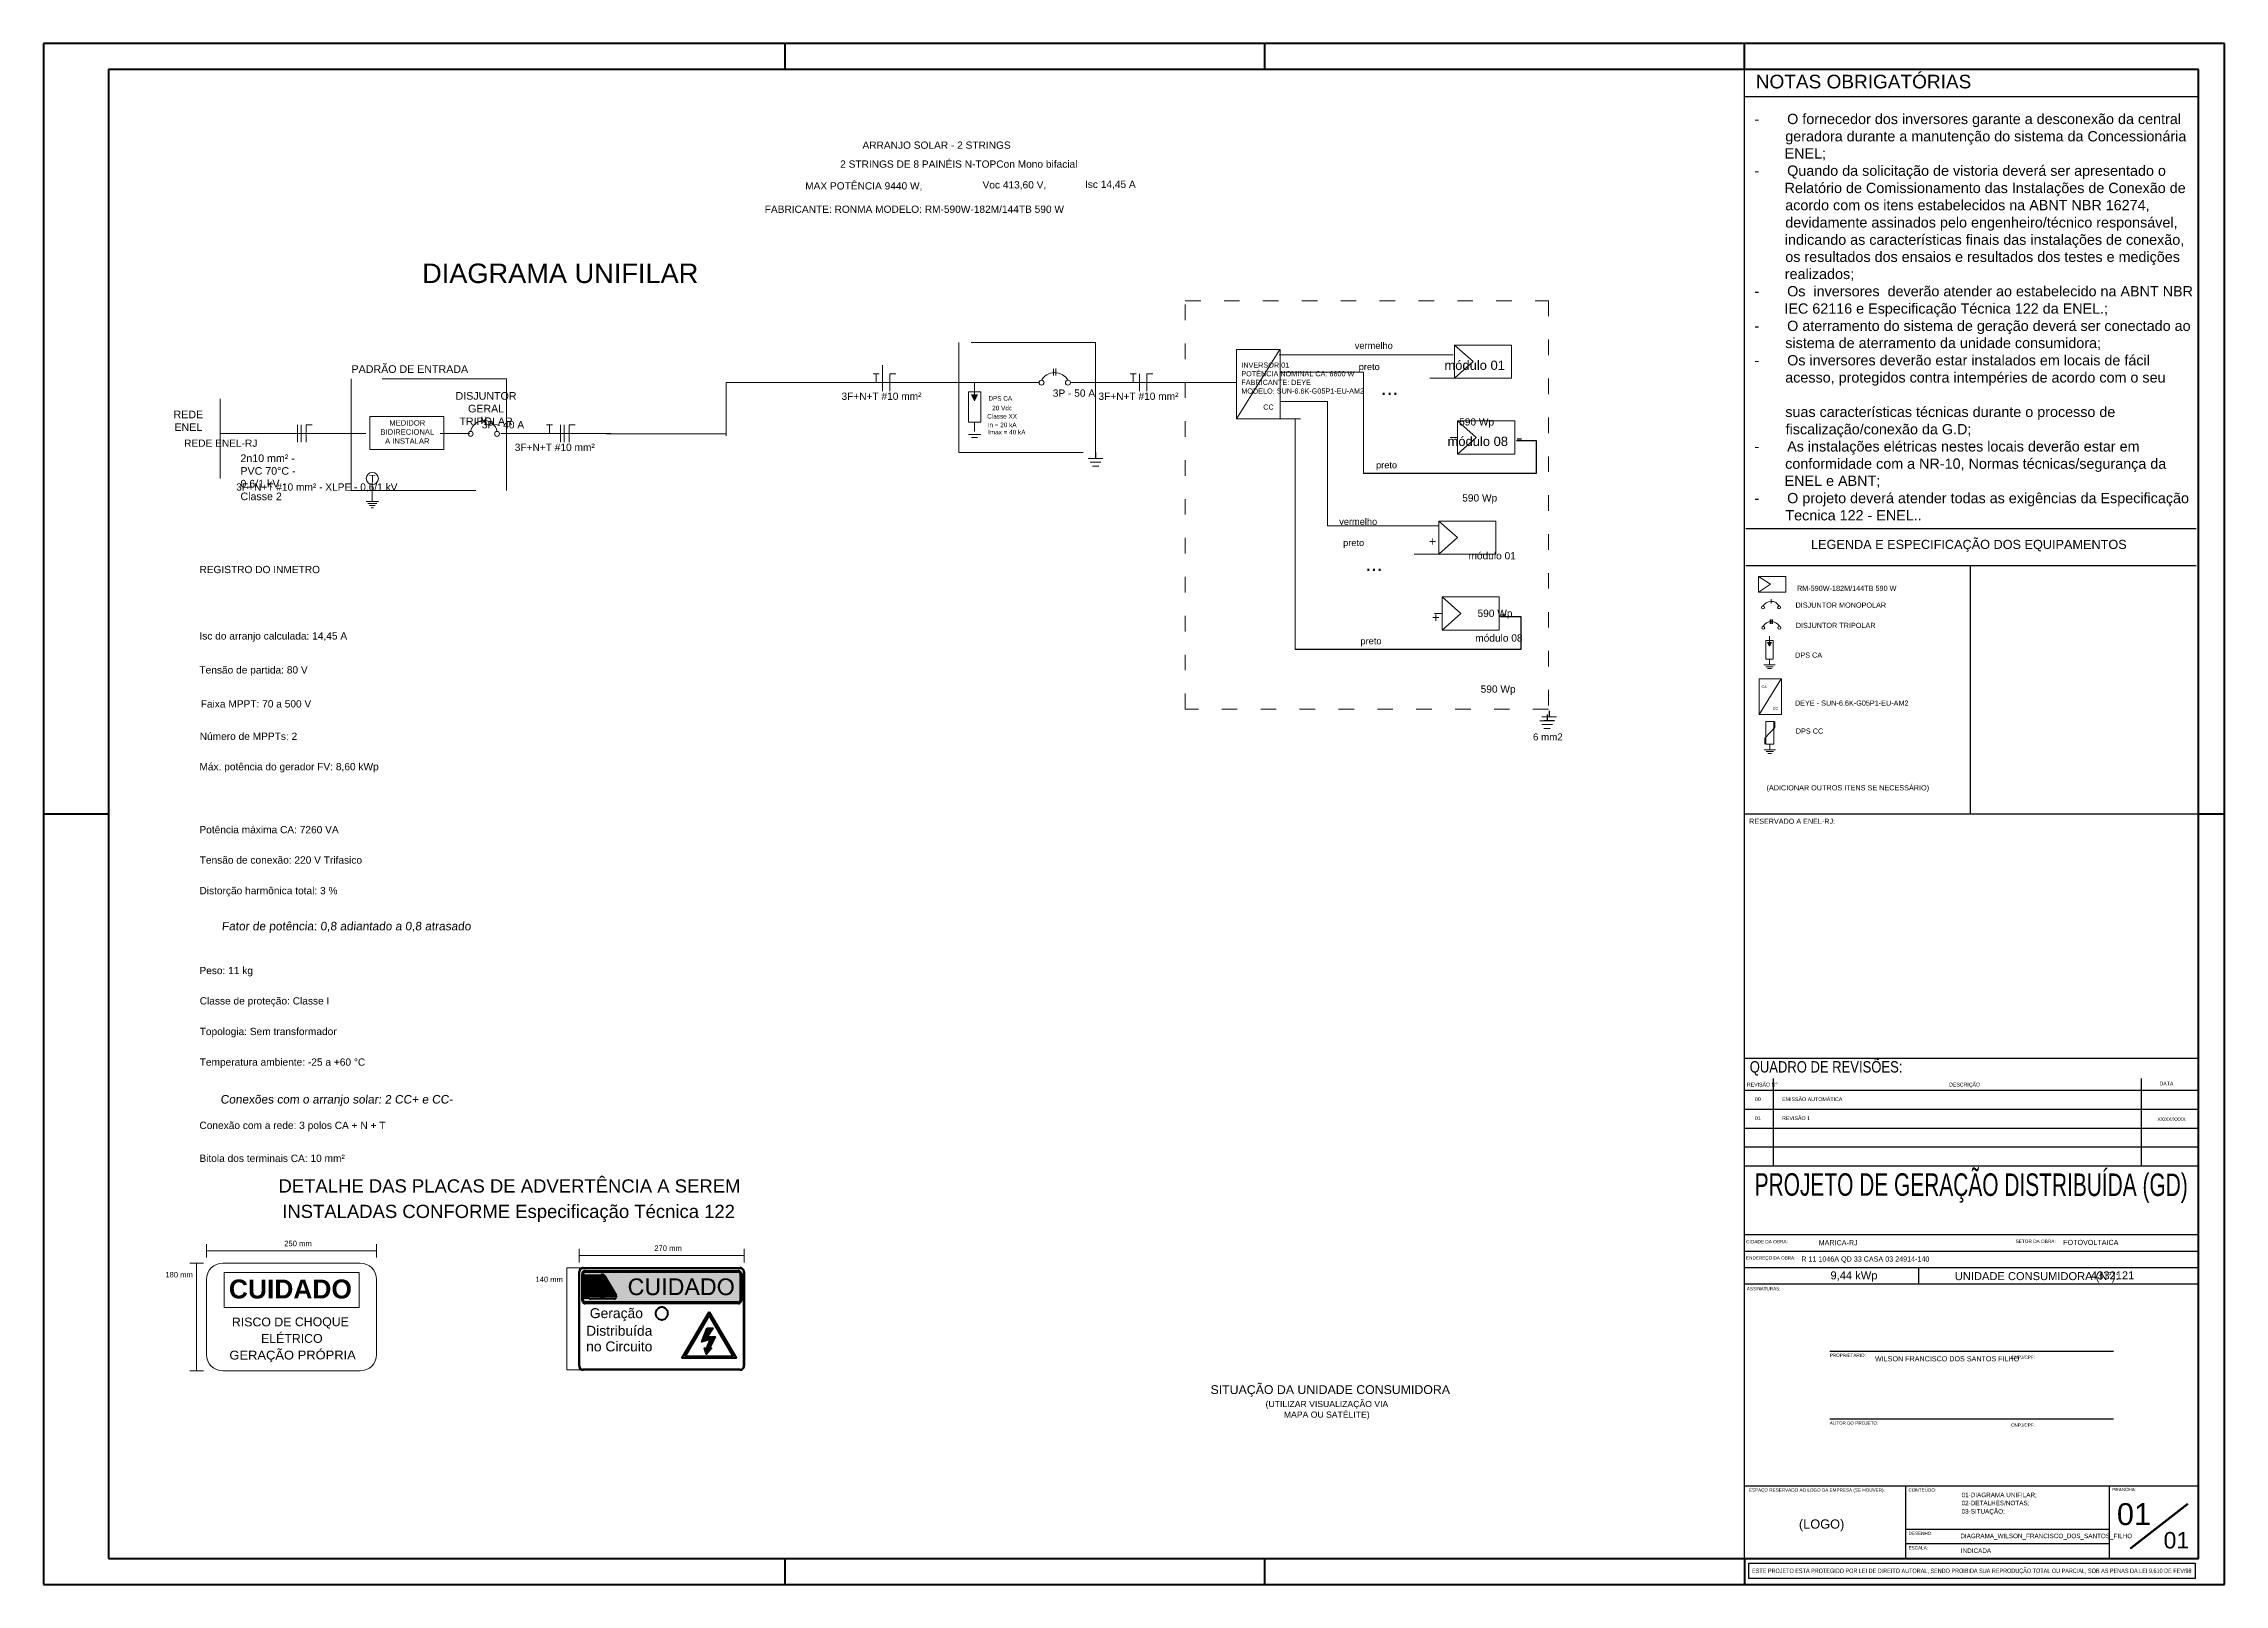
# Model space of a CAD drawing. Header units: metres. Extents: x 95 to 7567, y -8045 to 7254.
# Drawn here: x 95 to 936, y -8045 to -7451 of the extents above; entities outside this region: 1.
import ezdxf
from ezdxf.enums import TextEntityAlignment as Align

# ---------------------------------------------------------------- set-up
doc = ezdxf.new("R2010")
doc.units = ezdxf.units.M
doc.linetypes.add('ACAD_ISO03W100', pattern=[30, 12, -18])
doc.layers.get('0').update_dxf_attribs({"lineweight": 18})
for name, color, linetype, lineweight in [('A2_TXT02', 7, 'Continuous', 20), ('CARIMBO EXT', 7, 'Continuous', 30), ('CARIMBO INT', 7, 'Continuous', 25), ('DETALHES_CTR25', 7, 'Continuous', 13), ('H', 7, 'Continuous', 100), ('LINHA DE CHAMADA', 7, 'Continuous', 18), ('P', 7, 'Continuous', 100), ('PDF_Text', 7, 'Continuous', 15), ('PDF_UNIFILAR', 7, 'Continuous', 15), ('PRANCHA EXT', 7, 'Continuous', 40), ('PRANCHA INT', 7, 'Continuous', 40), ('SIMBOLO', 7, 'Continuous', 18), ('Texto', 7, 'Continuous', 18), ('TEXTO CAR1', 7, 'Continuous', 25), ('TEXTO CAR2', 7, 'Continuous', 18), ('TEXTO QCARGAS 1', 7, 'Continuous', 15), ('TXT-02', 7, 'Continuous', 20), ('TXT-05', 7, 'Continuous', 20), ('WY-ELE-DIAGRAMA', 7, 'Continuous', 18), ('WY-ELE-DIAGRAMAS-TEXTO', 7, 'Continuous', 18)]:
    doc.layers.add(name, color=color, linetype=linetype, lineweight=lineweight)
doc.layers.add('N', color=7, linetype='Continuous')
doc.layers.add('PDF_DIAGRAMA', color=7, linetype='Continuous', lineweight=15, true_color=0x00dd00)
doc.styles.add('Style-Arial', font='arial.ttf')

msp = doc.modelspace()

# ---------------------------------------------------------------- texts
at = {"color": 7, "style": 'Style-Arial'}
for s, p in [('ARRANJO SOLAR - 2 STRINGS', (410.4, -7491.3)), ('2 STRINGS DE 8 PAINÉIS N-TOPCon Mono bifacial', (401.8, -7498.6)), ('MAX POTÊNCIA 9440 W,', (388.3, -7507)), ('Voc 413,60 V,', (456.7, -7506.6)), ('Isc 14,45 A', (496.2, -7506.4)), ('FABRICANTE: RONMA MODELO: RM-590W-182M/144TB 590 W', (372.7, -7516)), ('3F+N+T #10 mm²', (402.3, -7588.1)), ('3P - 50 A', (483.8, -7586.9)), ('3F+N+T #10 mm²', (501.4, -7588.1)), ('3P - 40 A', (263.6, -7599.1)), ('590 Wp', (640.5, -7598)), ('REDE ENEL-RJ', (148.8, -7606.2)), ('3F+N+T #10 mm²', (276.3, -7607.8)), ('3F+N+T #10 mm² - XLPE - 0,6/1 kV', (168.9, -7623.1)), ('590 Wp', (641.7, -7627.3)), ('REGISTRO DO INMETRO  ', (154.7, -7654.9)), ('módulo 01', (644.1, -7649.6)), ('590 Wp', (647.6, -7671.8)), ('Isc do arranjo calculada: 14,45 A', (154.7, -7680.5)), ('módulo 08', (646.7, -7681.3)), ('Tensão de partida: 80 V', (154.7, -7693.6)), ('590 Wp', (648.8, -7701)), ('Faixa MPPT: 70 a 500 V', (155.2, -7706.7)), ('Número de MPPTs: 2', (154.8, -7719.2)), ('Máx. potência do gerador FV: 8,60 kWp', (154.7, -7730.9)), ('Potência máxima CA: 7260 VA', (154.7, -7755.2)), ('Tensão de conexão: 220 V Trifasico', (154.8, -7766.9)), ('Distorção harmônica total: 3 %', (154.7, -7778.7)), ('Peso: 11 kg', (154.7, -7809.5)), ('Classe de proteção: Classe I', (154.8, -7821.2)), ('Topologia: Sem transformador', (154.8, -7833)), ('Temperatura ambiente: -25 a +60 °C', (154.8, -7844.8)), ('Conexão com a rede: 3 polos CA + N + T', (154.7, -7869.2)), ('Bitola dos terminais CA: 10 mm²', (154.7, -7881.9))]:
    msp.add_text(s, height=2.8, dxfattribs=at).set_placement(p)
at = {"layer": 'A2_TXT02', "color": 7, "lineweight": 20, "style": 'Style-Arial'}
for s, p in [('RISCO DE', (167.24, -7945.3)), ('ELÉTRICO', (178.48, -7951.65)), ('CHOQUE', (191.51, -7945.22))]:
    msp.add_text(s, height=3.396, dxfattribs=at).set_placement(p)
at = {"layer": 'A2_TXT02', "color": 7, "lineweight": 20, "style": 'Style-Arial', "width": 1.05}
for s, p in [('GERAÇÃO', (166.26, -7958.08)), ('PRÓPRIA', (192.58, -7958.03))]:
    msp.add_text(s, height=3.396, dxfattribs=at).set_placement(p)
at = {"layer": 'A2_TXT02', "color": 7, "ltscale": 0.0001, "insert": (189.37, -7927.25), "char_height": 7.2782, "attachment_point": 1, "style": 'Style-Arial'}
msp.add_mtext_dynamic_manual_height_columns('\\pxqc;{\\fArial|b1|i0|c0|p34;CUIDADO}', width=0.8327, gutter_width=610.55, heights=[-7.53], dxfattribs=at)
at = {"layer": 'DETALHES_CTR25', "color": 7, "style": 'Style-Arial', "width": 0.667616}
msp.add_text('PROJETO DE GERAÇÃO DISTRIBUÍDA (GD)', height=8.6845, rotation=359.94912, dxfattribs=at).set_placement((754.47, -7894.92), (921.49, -7895.07), align=Align.FIT)
at = {"layer": 'N', "color": 7, "style": 'Style-Arial', "oblique": 5}
for s, p in [('Fator de potência: 0,8 adiantado a 0,8 atrasado', (163.25, -7792.61)), ('Conexões com o arranjo solar: 2 CC+ e CC-', (162.78, -7859.39))]:
    msp.add_text(s, height=3.2671, dxfattribs=at).set_placement(p)
at = {"layer": 'PDF_Text', "color": 7, "attachment_point": 7, "style": 'Style-Arial'}
for s, insert, char_height in [('módulo 01', (634.83, -7576.59), 3.575), ('...', (610.32, -7586.28), 5.72), ('módulo 08', (636.03, -7605.93), 3.575), ('-', (662.49, -7605.17), 5.15), ('+', (628.83, -7644.44), 3.58), ('...', (604.32, -7654.12), 5.72), ('+', (630.03, -7673.77), 3.58), ('-', (656.49, -7673.02), 5.15)]:
    msp.add_mtext(s, dxfattribs=dict(at, insert=insert, char_height=char_height))
at = {"layer": 'Texto', "color": 7, "style": 'Style-Arial'}
for s, p in [('Geração', (305.24, -7942.12)), ('Distribuída', (303.84, -7948.91)), ('no Circuito', (303.84, -7954.94))]:
    msp.add_text(s, height=3.825, dxfattribs=at).set_placement(p)
at = {"layer": 'TEXTO CAR1', "color": 7, "lineweight": 9, "style": 'Style-Arial'}
for s, height, p in [('NOTAS OBRIGATÓRIAS', 5.25, (754.89, -7468.02)), ('DIAGRAMA UNIFILAR', 7.5, (240.58, -7543.06)), ('LEGENDA E ESPECIFICAÇÃO DOS EQUIPAMENTOS', 3.5, (776.22, -7645.57)), ('RM-590W-182M/144TB 590 W', 2, (770.79, -7661.75)), ('DISJUNTOR MONOPOLAR', 2, (770.24, -7668.23)), ('DISJUNTOR TRIPOLAR', 2, (770.33, -7676.05)), ('DPS CA', 2, (770.08, -7687.51)), ('DEYE - SUN-6.6K-G05P1-EU-AM2', 2, (770.02, -7706.01)), ('DPS CC ', 2, (770.34, -7716.79)), ('(ADICIONAR OUTROS ITENS SE NECESSÁRIO)', 2, (759.03, -7738.65)), ('SITUAÇÃO DA UNIDADE CONSUMIDORA', 3.4, (544.62, -7971.38)), ('(UTILIZAR VISUALIZAÇÃO VIA', 2.38, (565.85, -7976.41)), ('MAPA OU SATÉLITE)', 2.38, (572.91, -7980.51))]:
    msp.add_text(s, height=height, dxfattribs=at).set_placement(p)
at = {"layer": 'TEXTO CAR1', "color": 7, "lineweight": 20, "style": 'Style-Arial'}
for s, p in [('-       O fornecedor dos inversores garante a desconexão da central', (754.39, -7481.78)), ('geradora durante a manutenção do sistema da Concessionária', (766.27, -7488.45)), ('ENEL;', (766.01, -7495.05)), ('-       Quando da solicitação de vistoria deverá ser apresentado o', (754.39, -7501.72)), ('Relatório de Comissionamento das Instalações de Conexão de', (766.02, -7508.38)), ('acordo com os itens estabelecidos na ABNT NBR 16274,', (766.25, -7515)), ('devidamente assinados pelo engenheiro/técnico responsável,', (766.26, -7521.67)), ('indicando as características finais das instalações de conexão,', (766.08, -7528.33)), ('os resultados dos ensaios e resultados dos testes e medições', (766.27, -7534.93)), ('realizados;', (766.09, -7541.53)), ('-       Os  inversores  deverão atender ao estabelecido na ABNT NBR', (754.39, -7548.2)), ('IEC 62116 e Especificação Técnica 122 da ENEL.;', (765.93, -7554.87)), ('-       O aterramento do sistema de geração deverá ser conectado ao', (754.39, -7561.54)), ('sistema de aterramento da unidade consumidora;', (766.28, -7568.14)), ('-       Os inversores deverão estar instalados em locais de fácil', (754.39, -7574.81)), ('acesso, protegidos contra intempéries de acordo com o seu', (766.25, -7581.43)), ('suas características técnicas durante o processo de', (766.28, -7594.72)), ('fiscalização/conexão da G.D;', (766.4, -7601.39)), ('-       As instalações elétricas nestes locais deverão estar em', (754.39, -7608.01)), ('conformidade com a NR-10, Normas técnicas/segurança da', (766.23, -7614.68)), ('ENEL e ABNT;', (766.01, -7621.28)), ('-       O projeto deverá atender todas as exigências da Especificação', (754.39, -7627.95)), ('Tecnica 122 - ENEL..', (766.32, -7634.57))]:
    msp.add_text(s, height=3.96, dxfattribs=at).set_placement(p)
at = {"layer": 'TEXTO CAR1', "color": 7, "style": 'Style-Arial'}
for s, height, p in [('RESERVADO A ENEL-RJ:', 1.9842, (752.36, -7751.55)), ('CIDADE DA OBRA:', 1.3029, (751.18, -7913.27)), ('SETOR DA OBRA:', 1.3029, (855.1, -7913.17)), ('ENDEREÇO DA OBRA:', 1.2699, (751.16, -7919.54)), ('ASSINATURAS:', 1.2699, (751.42, -7931.42)), ('PROPRIETÁRIO:', 1.2699, (783.43, -7957.06)), ('    CNPJ/CPF: ', 1.2699, (851.4, -7957.84)), ('AUTOR DO PROJETO:', 1.2699, (783.43, -7983.21)), ('    CNPJ/CPF: ', 1.2699, (851.4, -7984)), ('ESPAÇO RESERVADO AO LOGO DA EMPRESA (SE HOUVER):', 1.2699, (752.22, -8009.04)), ('CONTEÚDO:', 1.27, (813.81, -8009.02)), ('PRANCHA:', 1.27, (892.4, -8008.82)), ('DESENHO:', 1.27, (813.81, -8025.75)), ('ESCALA:', 1.27, (813.81, -8031.3))]:
    msp.add_text(s, height=height, dxfattribs=at).set_placement(p)
at = {"layer": 'TEXTO CAR2', "color": 7, "style": 'Style-Arial', "width": 0.87}
for s, height, p in [('MARICA-RJ', 1.984, (779.16, -7914.03)), ('FOTOVOLTAICA', 1.9842, (873.44, -7913.93)), ('R 11 1046A QD 33 CASA 03 24914-140', 1.9842, (772.44, -7920.33)), ('WILSON FRANCISCO DOS SANTOS FILHO', 1.9842, (800.86, -7958.78))]:
    msp.add_text(s, height=height, dxfattribs=at).set_placement(p)
at = {"layer": 'TEXTO CAR2', "color": 7, "style": 'Style-Arial'}
for s, height, p in [('01-DIAGRAMA UNIFILAR;', 1.7461, (834.26, -8011.15)), ('02-DETALHES/NOTAS;', 1.7461, (834.26, -8014.27)), ('03-SITUAÇÃO;', 1.7461, (834.26, -8017.48)), ('DIAGRAMA_WILSON_FRANCISCO_DOS_SANTOS_FILHO', 1.7461, (833.78, -8026.97)), ('INDICADA', 1.746, (834, -8032.66))]:
    msp.add_text(s, height=height, dxfattribs=at).set_placement(p)
for height, p in [(8.466, (900.74, -8021.91)), (6.349, (917.1, -8030.92))]:
    msp.add_text('01', height=height, dxfattribs=at).set_placement(p, align=Align.CENTER)
msp.add_text('(LOGO)', height=3.527, dxfattribs=at).set_placement((789.04, -8023.26), align=Align.RIGHT)
at = {"layer": 'TEXTO CAR2', "color": 7, "style": 'Style-Arial', "width": 0.76481}
msp.add_text('ESTE PROJETO ESTÁ PROTEGIDO POR LEI DE DIREITO AUTORAL, SENDO PROIBIDA SUA REPRODUÇÃO TOTAL OU PARCIAL, SOB AS PENAS DA LEI 9.610 DE FEV/98', height=1.74608, dxfattribs=at).set_placement((753.47, -8040.41), (922.94, -8040.41), align=Align.FIT)
at = {"layer": 'TEXTO QCARGAS 1', "color": 7, "lineweight": 9, "style": 'Style-Arial'}
for s, p in [('DETALHE DAS PLACAS DE ADVERTÊNCIA A SEREM ', (185.18, -7893.71)), ('INSTALADAS CONFORME Especificação Técnica 122', (186.63, -7903.52))]:
    msp.add_text(s, height=5.1, dxfattribs=at).set_placement(p)
at = {"layer": 'TXT-02', "color": 7, "lineweight": 9, "style": 'Style-Arial'}
for s, p in [('Classe XX', (464.25, -7595.32)), ('DPS CA', (463.55, -7588.42)), ('20 Vdc', (464.25, -7592.12)), ('In = 20 kA', (464.25, -7598.63)), ('Imax = 40 kA', (466.04, -7601.42))]:
    msp.add_text(s, height=1.764, dxfattribs=at).set_placement(p, align=Align.CENTER)
at = {"layer": 'TXT-02', "color": 7, "style": 'Style-Arial'}
for s, height, p in [('00', 1.462, (754.56, -7858.45)), ('EMISSÃO AUTOMÁTICA', 1.4617, (765.04, -7858.45)), ('01', 1.462, (754.56, -7865.76)), ('REVISÃO 1', 1.462, (765.04, -7865.76)), ('XX/XX/XXXX', 1.32, (909.78, -7866.08)), ('250 mm', 2.1, (187.4, -7914.38)), ('270 mm', 2.1, (330.14, -7916.21)), ('180 mm', 2.1, (141.55, -7926.42)), ('140 mm', 2.1, (284.3, -7928.25))]:
    msp.add_text(s, height=height, dxfattribs=at).set_placement(p)
at = {"layer": 'TXT-02', "color": 7, "attachment_point": 7, "style": 'Style-Arial'}
for s, insert, char_height in [('vermelho', (600.26, -7568.49), 2.548), ('preto', (601.76, -7577.39), 2.548), ('preto', (608.45, -7615.28), 2.548), ('vermelho', (594.25, -7636.34), 2.548), ('preto', (595.76, -7645.24), 2.548), ('preto', (602.45, -7683.12), 2.548), ('6 mm2', (668.97, -7719.42), 2.689)]:
    msp.add_mtext(s, dxfattribs=dict(at, insert=insert, char_height=char_height))
at = {"layer": 'TXT-02', "color": 7, "lineweight": 9, "style": 'Style-Arial'}
for s, insert, char_height, width, attachment_point in [('{PADRÃO DE ENTRADA}', (258.32, -7574.76), 2.94, 47.3191, 3), ('INVERSOR 01\\PPOTÊNCIA NOMINAL CA: 6600 W\\PFABRICANTE: DEYE\\PMODELO: SUN-6.6K-G05P1-EU-AM2', (556.5, -7573.7), 1.9992, 87.969, 1), ('DISJUNTOR GERAL TRIPOLAR', (265.24, -7585.1), 2.94, 18.9536, 2), ('REDE\\PENEL', (150.43, -7592.26), 2.94, 18.9536, 2), ('CC', (564.94, -7589.88), 1.999, 87.969, 1), ('MEDIDOR BIDIRECIONAL \\PA INSTALAR', (234.86, -7600.5), 2.1, 30.6165, 5), ('2n10 mm² -\\PPVC 70°C -\\P0,6/1 kV - \\PClasse 2', (170.51, -7609.13), 2.94, 41.8299, 1), ('{T}', (221.39, -7617.05), 2.94, 18.9536, 2)]:
    msp.add_mtext(s, dxfattribs=dict(at, insert=insert, char_height=char_height, width=width, attachment_point=attachment_point))
at = {"layer": 'TXT-02', "color": 7, "char_height": 1.4617, "width": 191.043, "attachment_point": 1, "style": 'Style-Arial'}
for s, insert in [('\\fSwis721 Cn BT|b0|i0|c0|p34;REVISÃO N°', (751.49, -7851.36)), ('\\fSwis721 Cn BT|b0|i0|c0|p34;DESCRIÇÃO', (829.47, -7851.36)), ('\\fSwis721 Cn BT|b0|i0|c0|p34;DATA', (910.59, -7850.96))]:
    msp.add_mtext(s, dxfattribs=dict(at, insert=insert))
at = {"layer": 'TXT-05', "color": 7, "lineweight": 20, "style": 'Style-Arial'}
for s, height, p in [('9,44 kWp', 3.07, (783.7, -7927.17)), ('UNIDADE CONSUMIDORA (N°): ', 3.0696, (831.65, -7927.46)), ('4332121', 3.07, (884.16, -7927.17))]:
    msp.add_text(s, height=height, dxfattribs=at).set_placement(p)
at = {"layer": 'TXT-05', "color": 7, "insert": (752.56, -7843.05), "char_height": 4.3851, "width": 191.043, "attachment_point": 1, "style": 'Style-Arial'}
msp.add_mtext('{\\fSwis721 Cn BT|b0|i0|c0|p34;QUADRO DE REVISÕES:}', dxfattribs=at)
at = {"layer": 'WY-ELE-DIAGRAMAS-TEXTO', "color": 7, "lineweight": 9, "char_height": 1.028, "width": 45.2412, "attachment_point": 1, "style": 'Style-Arial'}
for s, insert in [('CA', (757.11, -7698.21)), ('CC', (761.45, -7706.53))]:
    msp.add_mtext(s, dxfattribs=dict(at, insert=insert))

# ---------------------------------------------------------------- hatches: boundary and pattern name
at = {"lineweight": 9}
for points in [[(452.45, -7586.17), (454.8, -7586.17), (453.62, -7588.52)], [(759.47, -7681.61), (760.91, -7681.61), (760.19, -7683.05)]]:
    msp.add_hatch(color=7, dxfattribs=at).paths.add_polyline_path(points)
at = {"linetype": 'Continuous', "true_color": 0xf4ee51}
for points in [[(309.26, -7927.17), (310.88, -7927.17), (310.66, -7932.33)], [(309.26, -7927.17), (310.66, -7932.33), (309.61, -7932.33)], [(309.52, -7933.11), (310.75, -7934.16), (309.52, -7934.16)], [(309.52, -7933.11), (310.75, -7933.11), (310.75, -7934.16)]]:
    msp.add_hatch(color=41, dxfattribs=at).paths.add_polyline_path(points)
at = {"layer": 'H', "linetype": 'Continuous', "true_color": 0xf4ee51}
for points in [[(302.79, -7924.89), (363.26, -7924.98), (302.74, -7924.98)], [(302.74, -7924.98), (363.26, -7925.16), (302.74, -7925.16)], [(302.74, -7924.98), (363.26, -7924.98), (363.26, -7925.16)], [(302.74, -7925.16), (363.26, -7925.24), (302.74, -7925.24)], [(302.74, -7925.16), (363.26, -7925.16), (363.26, -7925.24)], [(302.74, -7925.24), (309.87, -7925.29), (302.74, -7925.29)], [(302.74, -7925.24), (310, -7925.24), (309.87, -7925.29)], [(302.74, -7925.29), (309.7, -7925.33), (302.74, -7925.33)], [(302.74, -7925.29), (309.87, -7925.29), (309.7, -7925.33)], [(302.74, -7925.33), (309.52, -7925.42), (302.74, -7925.42)], [(302.74, -7925.33), (309.7, -7925.33), (309.52, -7925.42)], [(302.74, -7925.42), (309.39, -7925.55), (302.74, -7925.55)], [(302.74, -7925.42), (309.52, -7925.42), (309.39, -7925.55)], [(302.74, -7925.55), (309.3, -7925.68), (302.74, -7925.68)], [(302.74, -7925.55), (309.39, -7925.55), (309.3, -7925.68)], [(302.74, -7925.68), (304.84, -7933.33), (302.74, -7933.33)], [(302.74, -7925.68), (309.3, -7925.68), (304.84, -7933.33)], [(302.83, -7924.76), (363.22, -7924.89), (302.79, -7924.89)], [(302.79, -7924.89), (363.22, -7924.89), (363.26, -7924.98)], [(302.92, -7924.63), (363.17, -7924.76), (302.83, -7924.76)], [(302.83, -7924.76), (363.17, -7924.76), (363.22, -7924.89)], [(303.01, -7924.54), (363.09, -7924.63), (302.92, -7924.63)], [(302.92, -7924.63), (363.09, -7924.63), (363.17, -7924.76)], [(303.09, -7924.46), (363, -7924.54), (303.01, -7924.54)], [(303.01, -7924.54), (363, -7924.54), (363.09, -7924.63)], [(303.23, -7924.41), (362.87, -7924.46), (303.09, -7924.46)], [(303.09, -7924.46), (362.87, -7924.46), (363, -7924.54)], [(310.22, -7925.24), (363.26, -7925.29), (310.4, -7925.29)], [(310.22, -7925.24), (363.26, -7925.24), (363.26, -7925.29)], [(310.4, -7925.29), (363.26, -7925.33), (310.53, -7925.33)], [(310.4, -7925.29), (363.26, -7925.29), (363.26, -7925.33)], [(310.53, -7925.33), (363.26, -7925.42), (310.7, -7925.42)], [(310.53, -7925.33), (363.26, -7925.33), (363.26, -7925.42)], [(310.7, -7925.42), (363.26, -7925.55), (310.83, -7925.55)], [(310.7, -7925.42), (363.26, -7925.42), (363.26, -7925.55)], [(310.83, -7925.55), (363.26, -7925.68), (310.92, -7925.68)], [(310.83, -7925.55), (363.26, -7925.55), (363.26, -7925.68)], [(310.92, -7925.68), (363.26, -7933.33), (315.38, -7933.33)], [(310.92, -7925.68), (363.26, -7925.68), (363.26, -7933.33)], [(302.74, -7933.33), (304.8, -7933.46), (302.74, -7933.46)], [(302.74, -7933.33), (304.84, -7933.33), (304.8, -7933.46)], [(302.74, -7933.46), (304.76, -7933.64), (302.74, -7933.64)], [(302.74, -7933.46), (304.8, -7933.46), (304.76, -7933.64)], [(302.74, -7933.64), (304.76, -7933.81), (302.74, -7933.81)], [(302.74, -7933.64), (304.76, -7933.64), (304.76, -7933.81)], [(302.74, -7933.81), (304.76, -7933.99), (302.74, -7933.99)], [(302.74, -7933.81), (304.76, -7933.81), (304.76, -7933.99)], [(302.74, -7933.99), (304.8, -7934.16), (302.74, -7934.16)], [(302.74, -7933.99), (304.76, -7933.99), (304.8, -7934.16)], [(302.74, -7934.16), (304.89, -7934.34), (302.74, -7934.34)], [(302.74, -7934.16), (304.8, -7934.16), (304.89, -7934.34)], [(302.74, -7934.34), (305.02, -7934.47), (302.74, -7934.47)], [(302.74, -7934.34), (304.89, -7934.34), (305.02, -7934.47)], [(302.74, -7934.47), (305.15, -7934.56), (302.74, -7934.56)], [(302.74, -7934.47), (305.02, -7934.47), (305.15, -7934.56)], [(302.74, -7934.56), (305.32, -7934.64), (302.74, -7934.64)], [(302.74, -7934.56), (305.15, -7934.56), (305.32, -7934.64)], [(302.74, -7934.64), (305.5, -7934.73), (302.74, -7934.73)], [(302.74, -7934.64), (305.32, -7934.64), (305.5, -7934.73)], [(302.74, -7934.73), (305.5, -7934.73), (305.67, -7934.73)], [(302.74, -7934.73), (363.26, -7935.26), (302.74, -7935.26)], [(302.74, -7934.73), (363.26, -7934.73), (363.26, -7935.26)], [(302.74, -7935.26), (363.26, -7935.39), (302.74, -7935.39)], [(302.74, -7935.26), (363.26, -7935.26), (363.26, -7935.39)], [(302.74, -7935.39), (363.22, -7935.56), (302.79, -7935.56)], [(302.74, -7935.39), (363.26, -7935.39), (363.22, -7935.56)], [(302.79, -7935.56), (363.13, -7935.69), (302.88, -7935.69)], [(302.79, -7935.56), (363.22, -7935.56), (363.13, -7935.69)], [(302.88, -7935.69), (363.04, -7935.78), (302.96, -7935.78)], [(302.88, -7935.69), (363.13, -7935.69), (363.04, -7935.78)], [(302.96, -7935.78), (362.91, -7935.91), (303.09, -7935.91)], [(302.96, -7935.78), (363.04, -7935.78), (362.91, -7935.91)], [(303.09, -7935.91), (362.78, -7935.96), (303.23, -7935.96)], [(303.09, -7935.91), (362.91, -7935.91), (362.78, -7935.96)], [(303.23, -7935.96), (362.65, -7936), (303.36, -7936)], [(303.23, -7935.96), (362.78, -7935.96), (362.65, -7936)], [(314.73, -7934.73), (363.26, -7934.73), (314.59, -7934.73)], [(314.9, -7934.64), (363.26, -7934.73), (314.73, -7934.73)], [(315.08, -7934.56), (363.26, -7934.64), (314.9, -7934.64)], [(314.9, -7934.64), (363.26, -7934.64), (363.26, -7934.73)], [(315.21, -7934.47), (363.26, -7934.56), (315.08, -7934.56)], [(315.08, -7934.56), (363.26, -7934.56), (363.26, -7934.64)], [(315.34, -7934.34), (363.26, -7934.47), (315.21, -7934.47)], [(315.21, -7934.47), (363.26, -7934.47), (363.26, -7934.56)], [(315.42, -7934.16), (363.26, -7934.34), (315.34, -7934.34)], [(315.34, -7934.34), (363.26, -7934.34), (363.26, -7934.47)], [(315.38, -7933.33), (363.26, -7933.46), (315.47, -7933.46)], [(315.38, -7933.33), (363.26, -7933.33), (363.26, -7933.46)], [(315.47, -7933.99), (363.26, -7934.16), (315.42, -7934.16)], [(315.42, -7934.16), (363.26, -7934.16), (363.26, -7934.34)], [(315.47, -7933.46), (363.26, -7933.64), (315.51, -7933.64)], [(315.47, -7933.46), (363.26, -7933.46), (363.26, -7933.64)], [(315.51, -7933.81), (363.26, -7933.99), (315.47, -7933.99)], [(315.47, -7933.99), (363.26, -7933.99), (363.26, -7934.16)], [(315.51, -7933.64), (363.26, -7933.81), (315.51, -7933.81)], [(315.51, -7933.64), (363.26, -7933.64), (363.26, -7933.81)], [(315.51, -7933.81), (363.26, -7933.81), (363.26, -7933.99)]]:
    msp.add_hatch(color=41, dxfattribs=at).paths.add_polyline_path(points)
at = {"layer": 'H', "linetype": 'Continuous', "true_color": 0x000000}
msp.add_hatch(color=18, dxfattribs=at).paths.add_polyline_path([(303.23, -7924.41), (362.74, -7924.41), (362.87, -7924.46)])
at = {"layer": 'H', "linetype": 'Continuous'}
for points in [[(350.41, -7941.11), (342.05, -7956.86), (341.22, -7956.86)], [(350.41, -7941.11), (351.28, -7941.11), (342.05, -7956.86)], [(350.54, -7945.97), (350.49, -7949.34), (349.18, -7949.34)], [(351.28, -7939.67), (352.11, -7941.11), (350.41, -7941.11)], [(350.54, -7945.97), (352.68, -7945.97), (350.49, -7949.34)], [(351.28, -7941.11), (361.38, -7956.86), (360.51, -7956.86)], [(351.28, -7941.11), (352.11, -7941.11), (361.38, -7956.86)], [(348.83, -7950.25), (351.8, -7950.25), (348.44, -7951.22)], [(349.18, -7949.34), (353.16, -7950.25), (348.83, -7950.25)], [(349.18, -7949.34), (353.6, -7949.34), (353.16, -7950.25)], [(349.49, -7953.71), (352.24, -7953.71), (350.23, -7955.98)], [(351.8, -7950.25), (351.41, -7953.71), (350.41, -7953.71)], [(351.8, -7950.25), (353.16, -7950.25), (351.41, -7953.71)], [(341.22, -7956.86), (361.82, -7957.6), (340.79, -7957.6)], [(341.22, -7956.86), (361.38, -7956.86), (361.82, -7957.6)]]:
    msp.add_hatch(color=7, dxfattribs=at).paths.add_polyline_path(points)
at = {"layer": 'P', "linetype": 'Continuous'}
for color, points in [(7, [(301.17, -7923.8), (301.3, -7924.06), (301.08, -7924.06)]), (7, [(301.08, -7924.06), (301.26, -7924.32), (301.08, -7924.32)]), (7, [(301.08, -7924.06), (301.3, -7924.06), (301.26, -7924.32)]), (7, [(301.08, -7924.32), (301.26, -7960.53), (301.08, -7960.53)]), (7, [(301.08, -7924.32), (301.26, -7924.32), (301.26, -7960.53)]), (7, [(301.21, -7923.76), (301.39, -7923.8), (301.17, -7923.8)]), (7, [(301.17, -7923.8), (301.39, -7923.8), (301.3, -7924.06)]), (7, [(301.26, -7923.58), (301.43, -7923.76), (301.21, -7923.76)]), (7, [(301.21, -7923.76), (301.43, -7923.76), (301.39, -7923.8)]), (7, [(301.35, -7923.45), (301.52, -7923.58), (301.26, -7923.58)]), (7, [(301.26, -7923.58), (301.52, -7923.58), (301.43, -7923.76)]), (7, [(301.43, -7923.36), (301.61, -7923.45), (301.35, -7923.45)]), (7, [(301.35, -7923.45), (301.61, -7923.45), (301.52, -7923.58)]), (7, [(301.52, -7923.23), (301.7, -7923.36), (301.43, -7923.36)]), (7, [(301.43, -7923.36), (301.7, -7923.36), (301.61, -7923.45)]), (7, [(301.56, -7923.19), (301.87, -7923.23), (301.52, -7923.23)]), (7, [(301.52, -7923.23), (301.87, -7923.23), (301.7, -7923.36)]), (7, [(301.74, -7923.06), (301.87, -7923.19), (301.56, -7923.19)]), (7, [(301.56, -7923.19), (301.87, -7923.19), (301.87, -7923.23)]), (7, [(301.78, -7923.01), (302.13, -7923.06), (301.74, -7923.06)]), (7, [(301.74, -7923.06), (302.13, -7923.06), (301.87, -7923.19)]), (7, [(301.87, -7922.97), (302.26, -7923.01), (301.78, -7923.01)]), (7, [(301.78, -7923.01), (302.26, -7923.01), (302.13, -7923.06)]), (7, [(301.91, -7922.97), (302.39, -7922.97), (301.87, -7922.97)]), (7, [(301.87, -7922.97), (302.39, -7922.97), (302.26, -7923.01)]), (7, [(302.04, -7922.88), (364, -7922.97), (301.91, -7922.97)]), (7, [(301.91, -7922.97), (302.66, -7922.97), (302.39, -7922.97)]), (7, [(302.13, -7922.88), (363.83, -7922.88), (302.04, -7922.88)]), (7, [(302.04, -7922.88), (363.83, -7922.88), (364, -7922.97)]), (7, [(302.35, -7922.79), (363.79, -7922.88), (302.13, -7922.88)]), (7, [(302.13, -7922.88), (363.79, -7922.88), (363.83, -7922.88)]), (256, [(302.31, -7924.89), (302.74, -7924.98), (302.26, -7924.98)]), (256, [(302.26, -7924.98), (302.74, -7925.16), (302.26, -7925.16)]), (256, [(302.26, -7924.98), (302.74, -7924.98), (302.74, -7925.16)]), (256, [(302.26, -7925.16), (302.74, -7935.26), (302.26, -7935.26)]), (256, [(302.26, -7925.16), (302.74, -7925.16), (302.74, -7935.26)]), (256, [(302.35, -7924.72), (302.79, -7924.85), (302.31, -7924.85)]), (256, [(302.31, -7924.85), (302.79, -7924.89), (302.31, -7924.89)]), (256, [(302.31, -7924.85), (302.79, -7924.85), (302.79, -7924.89)]), (256, [(302.31, -7924.89), (302.79, -7924.89), (302.74, -7924.98)]), (7, [(302.39, -7922.79), (363.52, -7922.79), (302.35, -7922.79)]), (7, [(302.35, -7922.79), (363.52, -7922.79), (363.79, -7922.88)]), (256, [(302.39, -7924.59), (302.88, -7924.67), (302.35, -7924.67)]), (256, [(302.35, -7924.67), (302.88, -7924.72), (302.35, -7924.72)]), (256, [(302.35, -7924.67), (302.88, -7924.67), (302.88, -7924.72)]), (256, [(302.35, -7924.72), (302.88, -7924.72), (302.79, -7924.85)]), (7, [(302.66, -7922.75), (363.52, -7922.79), (302.39, -7922.79)]), (256, [(302.44, -7924.5), (302.96, -7924.59), (302.39, -7924.59)]), (256, [(302.39, -7924.59), (302.96, -7924.59), (302.88, -7924.67)]), (256, [(302.48, -7924.46), (303.09, -7924.5), (302.44, -7924.5)]), (256, [(302.44, -7924.5), (303.09, -7924.5), (302.96, -7924.59)]), (256, [(302.53, -7924.37), (303.23, -7924.41), (302.48, -7924.41)]), (256, [(302.48, -7924.41), (303.18, -7924.46), (302.48, -7924.46)]), (256, [(302.48, -7924.41), (303.23, -7924.41), (303.18, -7924.46)]), (256, [(302.48, -7924.46), (303.18, -7924.46), (303.09, -7924.5)]), (256, [(302.61, -7924.28), (363.44, -7924.37), (302.53, -7924.37)]), (256, [(302.53, -7924.37), (303.49, -7924.37), (303.36, -7924.37)]), (256, [(302.53, -7924.37), (303.36, -7924.37), (303.23, -7924.41)]), (7, [(302.66, -7922.75), (363.26, -7922.75), (363.52, -7922.79)]), (256, [(308.43, -7927.17), (309.61, -7932.33), (305.41, -7932.33)]), (256, [(309.3, -7925.68), (311.8, -7927.17), (308.43, -7927.17)]), (256, [(308.43, -7927.17), (309.26, -7927.17), (309.61, -7932.33)]), (256, [(309.39, -7925.55), (310.92, -7925.68), (309.3, -7925.68)]), (256, [(309.3, -7925.68), (310.92, -7925.68), (311.8, -7927.17)]), (256, [(309.52, -7925.42), (310.83, -7925.55), (309.39, -7925.55)]), (256, [(309.39, -7925.55), (310.83, -7925.55), (310.92, -7925.68)]), (256, [(309.7, -7925.33), (310.7, -7925.42), (309.52, -7925.42)]), (256, [(309.52, -7925.42), (310.7, -7925.42), (310.83, -7925.55)]), (256, [(309.87, -7925.29), (310.53, -7925.33), (309.7, -7925.33)]), (256, [(309.7, -7925.33), (310.53, -7925.33), (310.7, -7925.42)]), (256, [(310, -7925.24), (310.4, -7925.29), (309.87, -7925.29)]), (256, [(309.87, -7925.29), (310.4, -7925.29), (310.53, -7925.33)]), (256, [(310, -7925.24), (310.22, -7925.24), (310.4, -7925.29)]), (256, [(310.88, -7927.17), (314.81, -7932.33), (310.66, -7932.33)]), (256, [(310.88, -7927.17), (311.8, -7927.17), (314.81, -7932.33)]), (256, [(323.34, -7926.73), (323.3, -7926.73), (323.16, -7926.73), (322.99, -7926.73), (322.86, -7926.73), (322.73, -7926.77), (322.6, -7926.77), (322.46, -7926.82), (322.33, -7926.86), (322.25, -7926.86), (321.98, -7926.99), (321.77, -7927.08), (321.59, -7927.21), (321.42, -7927.34), (321.24, -7927.52), (321.07, -7927.65), (320.93, -7927.87), (320.8, -7928.04), (320.67, -7928.26), (320.58, -7928.43), (320.5, -7928.65), (320.41, -7928.92), (320.37, -7929.13), (320.32, -7929.35), (320.28, -7929.62), (320.28, -7929.83), (320.28, -7930.1), (320.28, -7930.36), (320.32, -7930.58), (320.37, -7930.84), (320.41, -7931.06), (320.5, -7931.32), (320.58, -7931.54), (320.67, -7931.76), (320.8, -7931.98), (320.93, -7932.19), (321.07, -7932.41), (321.2, -7932.59), (321.33, -7932.72), (323.25, -7932.63), (323.16, -7932.63), (322.99, -7932.59), (322.86, -7932.59), (322.73, -7932.54), (322.51, -7932.5), (322.33, -7932.41), (322.11, -7932.33), (321.98, -7932.19), (321.81, -7932.06), (321.72, -7931.93), (321.59, -7931.76), (321.5, -7931.63), (321.42, -7931.45), (321.37, -7931.23), (321.28, -7931.06), (321.24, -7930.84), (321.2, -7930.62), (321.2, -7930.4), (321.15, -7930.18), (321.15, -7929.79), (321.2, -7929.57), (321.24, -7929.31), (321.28, -7929.09), (321.33, -7928.92), (321.37, -7928.7), (321.46, -7928.52), (321.55, -7928.35), (321.63, -7928.17), (321.77, -7928.04), (321.9, -7927.91), (322.07, -7927.78), (322.25, -7927.69), (322.42, -7927.6), (322.64, -7927.52), (322.86, -7927.47), (322.99, -7927.47), (323.12, -7927.43), (323.3, -7927.43), (325.22, -7927.43), (325.09, -7927.3), (324.91, -7927.21), (324.78, -7927.08), (324.61, -7926.99), (324.43, -7926.9), (324.26, -7926.86), (324.08, -7926.82), (323.91, -7926.77), (323.69, -7926.73), (323.51, -7926.73)]), (256, [(325.22, -7927.43), (323.3, -7927.43), (323.38, -7927.43), (323.51, -7927.47), (323.69, -7927.47), (323.82, -7927.52), (323.91, -7927.52), (324.17, -7927.65), (324.34, -7927.73), (324.52, -7927.91), (324.61, -7928), (324.69, -7928.08), (324.78, -7928.22), (324.83, -7928.35), (324.91, -7928.43), (324.96, -7928.61), (325, -7928.78), (325.83, -7928.57), (325.83, -7928.48), (325.79, -7928.35), (325.74, -7928.26), (325.66, -7928.04), (325.57, -7927.87), (325.48, -7927.78), (325.44, -7927.69), (325.31, -7927.56)]), (256, [(327.89, -7926.82), (327.01, -7926.82), (327.01, -7930.53), (327.01, -7930.75), (327.01, -7930.88), (327.06, -7931.01), (327.06, -7931.15), (327.06, -7931.28), (327.06, -7931.41), (327.1, -7931.54), (327.14, -7931.67), (327.14, -7931.8), (327.19, -7931.93), (327.23, -7932.02), (327.27, -7932.15), (327.32, -7932.28), (327.45, -7932.46), (327.54, -7932.59), (329.46, -7932.59), (329.37, -7932.59), (329.15, -7932.54), (328.98, -7932.5), (328.8, -7932.46), (328.63, -7932.41), (328.5, -7932.33), (328.37, -7932.24), (328.28, -7932.15), (328.19, -7932.02), (328.11, -7931.93), (328.02, -7931.76), (327.97, -7931.63), (327.93, -7931.5), (327.93, -7931.32), (327.89, -7931.15), (327.89, -7930.93), (327.89, -7930.75), (327.89, -7930.53)]), (256, [(332.04, -7926.82), (331.21, -7926.82), (331.21, -7930.53), (331.21, -7930.75), (331.21, -7931.01), (331.17, -7931.19), (331.17, -7931.41), (331.12, -7931.58), (331.03, -7931.76), (330.99, -7931.93), (330.9, -7932.06), (330.82, -7932.15), (330.69, -7932.28), (330.55, -7932.37), (330.38, -7932.46), (330.2, -7932.5), (329.99, -7932.54), (329.85, -7932.54), (329.72, -7932.54), (329.64, -7932.59), (329.46, -7932.59), (327.54, -7932.59), (327.67, -7932.72), (327.8, -7932.85), (327.93, -7932.94), (328.11, -7933.03), (328.24, -7933.11), (328.41, -7933.16), (328.59, -7933.24), (328.72, -7933.29), (328.89, -7933.29), (329.11, -7933.33), (329.29, -7933.33), (329.46, -7933.33), (329.64, -7933.33), (329.81, -7933.33), (329.99, -7933.33), (330.16, -7933.29), (330.34, -7933.29), (330.47, -7933.24), (330.64, -7933.2), (330.77, -7933.11), (330.95, -7933.03), (331.12, -7932.94), (331.25, -7932.85), (331.38, -7932.72), (331.52, -7932.63), (331.6, -7932.5), (331.69, -7932.37), (331.78, -7932.24), (331.82, -7932.11), (331.87, -7931.98), (331.91, -7931.8), (331.95, -7931.63), (332, -7931.5), (332, -7931.32), (332.04, -7931.1), (332.04, -7930.93), (332.04, -7930.75), (332.04, -7930.53)]), (256, [(334.49, -7933.24), (334.49, -7926.82), (333.61, -7926.82), (333.61, -7933.24)]), (256, [(338.21, -7926.82), (335.98, -7926.82), (335.98, -7933.24), (338.29, -7933.24), (338.42, -7933.24), (338.56, -7933.24), (338.69, -7933.2), (338.82, -7933.2), (338.95, -7933.2), (339.12, -7933.16), (339.26, -7933.16), (339.39, -7933.11), (339.52, -7933.07), (339.61, -7933.03), (339.74, -7932.98), (339.87, -7932.94), (340, -7932.85), (340.09, -7932.81), (340.22, -7932.72), (340.3, -7932.63), (340.44, -7932.5), (336.85, -7932.46), (336.85, -7927.6), (338.16, -7927.6), (340.39, -7927.47), (340.26, -7927.39), (340.26, -7927.34), (340.13, -7927.25), (339.95, -7927.17), (339.78, -7927.08), (339.61, -7926.99), (339.39, -7926.95), (339.21, -7926.9), (338.99, -7926.86), (338.82, -7926.86), (338.6, -7926.82), (338.42, -7926.82)]), (256, [(340.39, -7927.47), (338.16, -7927.6), (338.47, -7927.6), (338.73, -7927.6), (338.95, -7927.6), (339.17, -7927.69), (339.34, -7927.73), (339.52, -7927.82), (339.65, -7927.95), (339.82, -7928.08), (339.91, -7928.22), (340.04, -7928.39), (340.13, -7928.52), (340.22, -7928.74), (340.26, -7928.92), (340.3, -7929.13), (340.35, -7929.31), (340.39, -7929.53), (340.39, -7929.79), (340.39, -7930.01), (340.39, -7930.27), (340.39, -7930.53), (340.35, -7930.75), (340.3, -7930.97), (340.26, -7931.19), (340.17, -7931.41), (340.09, -7931.58), (340, -7931.76), (339.87, -7931.93), (339.74, -7932.06), (339.56, -7932.19), (339.39, -7932.28), (339.17, -7932.37), (338.95, -7932.41), (338.82, -7932.46), (338.69, -7932.46), (338.56, -7932.46), (338.42, -7932.46), (336.85, -7932.46), (340.44, -7932.5), (340.57, -7932.37), (340.65, -7932.24), (340.74, -7932.15), (340.79, -7932.02), (340.87, -7931.89), (340.92, -7931.76), (341, -7931.63), (341.05, -7931.5), (341.09, -7931.32), (341.14, -7931.19), (341.18, -7931.01), (341.22, -7930.88), (341.22, -7930.71), (341.27, -7930.53), (341.27, -7930.4), (341.27, -7930.23), (341.27, -7930.05), (341.27, -7929.88), (341.27, -7929.75), (341.27, -7929.57), (341.27, -7929.4), (341.22, -7929.27), (341.22, -7929.09), (341.18, -7928.92), (341.14, -7928.78), (341.09, -7928.65), (341.05, -7928.48), (340.96, -7928.35), (340.92, -7928.22), (340.87, -7928.08), (340.79, -7927.95), (340.7, -7927.87), (340.61, -7927.73), (340.52, -7927.6)]), (256, [(345.11, -7926.82), (344.2, -7926.82), (341.75, -7933.24), (342.62, -7933.24), (343.37, -7931.28), (346.03, -7931.28), (343.58, -7930.62), (344.28, -7928.7), (344.33, -7928.7), (344.37, -7928.52), (344.41, -7928.35), (344.5, -7928.17), (344.55, -7928), (344.55, -7927.87), (344.59, -7927.69), (344.63, -7927.52)]), (256, [(345.11, -7926.82), (344.63, -7927.52), (344.68, -7927.6), (344.72, -7927.78), (344.76, -7927.91), (344.81, -7928.08), (344.9, -7928.22), (344.94, -7928.39), (344.98, -7928.52), (345.03, -7928.7), (345.11, -7928.83), (345.77, -7930.62), (343.58, -7930.62), (346.03, -7931.28), (346.78, -7933.24), (347.74, -7933.24)]), (256, [(350.62, -7926.82), (348.44, -7926.82), (348.44, -7933.24), (350.71, -7933.24), (350.89, -7933.24), (351.02, -7933.24), (351.15, -7933.2), (351.28, -7933.2), (351.41, -7933.2), (351.54, -7933.16), (351.67, -7933.16), (351.8, -7933.11), (351.94, -7933.07), (352.07, -7933.03), (352.2, -7932.98), (352.29, -7932.94), (352.42, -7932.85), (352.55, -7932.81), (352.64, -7932.72), (352.77, -7932.63), (352.85, -7932.5), (349.27, -7932.46), (349.27, -7927.6), (350.62, -7927.6), (352.81, -7927.47), (352.68, -7927.39), (352.68, -7927.34), (352.55, -7927.25), (352.37, -7927.17), (352.2, -7927.08), (352.02, -7926.99), (351.85, -7926.95), (351.63, -7926.9), (351.45, -7926.86), (351.24, -7926.86), (351.06, -7926.82), (350.84, -7926.82)]), (256, [(352.81, -7927.47), (350.62, -7927.6), (350.93, -7927.6), (351.15, -7927.6), (351.37, -7927.6), (351.59, -7927.69), (351.76, -7927.73), (351.94, -7927.82), (352.11, -7927.95), (352.24, -7928.08), (352.37, -7928.22), (352.46, -7928.39), (352.55, -7928.52), (352.64, -7928.74), (352.72, -7928.92), (352.77, -7929.13), (352.81, -7929.31), (352.81, -7929.53), (352.85, -7929.79), (352.85, -7930.01), (352.81, -7930.27), (352.81, -7930.53), (352.77, -7930.75), (352.72, -7930.97), (352.68, -7931.19), (352.59, -7931.41), (352.5, -7931.58), (352.42, -7931.76), (352.29, -7931.93), (352.15, -7932.06), (351.98, -7932.19), (351.8, -7932.28), (351.59, -7932.37), (351.37, -7932.41), (351.24, -7932.46), (351.1, -7932.46), (350.97, -7932.46), (350.84, -7932.46), (349.27, -7932.46), (352.85, -7932.5), (352.99, -7932.37), (353.07, -7932.24), (353.16, -7932.15), (353.25, -7932.02), (353.29, -7931.89), (353.38, -7931.76), (353.42, -7931.63), (353.47, -7931.5), (353.51, -7931.32), (353.55, -7931.19), (353.6, -7931.01), (353.64, -7930.88), (353.68, -7930.71), (353.68, -7930.53), (353.68, -7930.4), (353.73, -7930.23), (353.73, -7930.05), (353.73, -7929.88), (353.73, -7929.75), (353.68, -7929.57), (353.68, -7929.4), (353.68, -7929.27), (353.64, -7929.09), (353.6, -7928.92), (353.55, -7928.78), (353.51, -7928.65), (353.47, -7928.48), (353.42, -7928.35), (353.38, -7928.22), (353.29, -7928.08), (353.2, -7927.95), (353.16, -7927.87), (353.07, -7927.73), (352.94, -7927.6)]), (256, [(357.71, -7926.73), (357.58, -7926.73), (357.45, -7926.73), (357.31, -7926.73), (357.18, -7926.73), (357.05, -7926.77), (356.92, -7926.77), (356.79, -7926.82), (356.57, -7926.86), (356.35, -7926.99), (356.13, -7927.08), (355.91, -7927.21), (355.74, -7927.34), (355.56, -7927.52), (355.39, -7927.69), (355.26, -7927.87), (355.13, -7928.08), (355, -7928.26), (354.91, -7928.48), (354.82, -7928.74), (354.73, -7928.96), (354.69, -7929.18), (354.65, -7929.44), (354.6, -7929.66), (354.6, -7929.92), (354.6, -7930.18), (354.6, -7930.4), (354.65, -7930.66), (354.69, -7930.88), (354.78, -7931.15), (354.82, -7931.36), (354.95, -7931.58), (355.04, -7931.8), (355.17, -7932.02), (355.3, -7932.24), (355.48, -7932.41), (355.65, -7932.59), (355.78, -7932.72), (357.66, -7932.63), (357.62, -7932.63), (357.49, -7932.63), (357.36, -7932.59), (357.23, -7932.59), (357.1, -7932.54), (356.88, -7932.5), (356.66, -7932.37), (356.48, -7932.28), (356.31, -7932.15), (356.13, -7931.98), (356, -7931.8), (355.87, -7931.58), (355.74, -7931.41), (355.65, -7931.19), (355.61, -7930.97), (355.52, -7930.71), (355.48, -7930.49), (355.48, -7930.23), (355.48, -7930.01), (355.48, -7929.75), (355.48, -7929.48), (355.56, -7929.27), (355.61, -7929.05), (355.7, -7928.83), (355.78, -7928.61), (355.91, -7928.39), (356.05, -7928.22), (356.18, -7928.04), (356.35, -7927.87), (356.53, -7927.73), (356.7, -7927.65), (356.92, -7927.56), (357.18, -7927.47), (357.31, -7927.47), (357.4, -7927.43), (357.53, -7927.43), (357.71, -7927.43), (359.72, -7927.43), (359.54, -7927.34), (359.41, -7927.21), (359.24, -7927.12), (359.06, -7927.04), (358.84, -7926.9), (358.63, -7926.86), (358.41, -7926.77), (358.19, -7926.73), (358.01, -7926.73), (357.88, -7926.73)]), (256, [(359.72, -7927.43), (357.71, -7927.43), (357.88, -7927.43), (357.97, -7927.47), (358.1, -7927.47), (358.36, -7927.52), (358.58, -7927.6), (358.76, -7927.73), (358.93, -7927.82), (359.11, -7928), (359.28, -7928.17), (359.41, -7928.35), (359.5, -7928.52), (359.63, -7928.74), (359.72, -7928.96), (359.76, -7929.18), (359.81, -7929.4), (359.85, -7929.66), (359.89, -7929.88), (359.89, -7930.14), (359.85, -7930.36), (359.85, -7930.62), (359.81, -7930.84), (359.72, -7931.06), (359.63, -7931.28), (359.54, -7931.5), (359.41, -7931.67), (359.28, -7931.89), (359.15, -7932.02), (358.98, -7932.19), (358.8, -7932.33), (358.63, -7932.41), (358.41, -7932.5), (358.19, -7932.59), (357.93, -7932.63), (357.79, -7932.63), (357.66, -7932.63), (355.78, -7932.72), (355.91, -7932.81), (356.05, -7932.89), (356.18, -7932.98), (356.31, -7933.03), (356.4, -7933.11), (356.53, -7933.16), (356.66, -7933.2), (356.79, -7933.24), (356.92, -7933.24), (357.1, -7933.29), (357.23, -7933.33), (357.36, -7933.33), (357.49, -7933.33), (357.62, -7933.33), (357.75, -7933.33), (357.93, -7933.33), (358.06, -7933.33), (358.19, -7933.29), (358.32, -7933.29), (358.45, -7933.24), (358.58, -7933.2), (358.71, -7933.16), (358.84, -7933.11), (358.98, -7933.07), (359.11, -7933.03), (359.24, -7932.94), (359.37, -7932.89), (359.46, -7932.81), (359.59, -7932.72), (359.68, -7932.63), (359.81, -7932.54), (359.89, -7932.46), (359.98, -7932.33), (360.07, -7932.24), (360.16, -7932.06), (360.24, -7931.93), (360.33, -7931.85), (360.37, -7931.71), (360.42, -7931.58), (360.51, -7931.5), (360.55, -7931.36), (360.59, -7931.23), (360.59, -7931.1), (360.64, -7930.97), (360.68, -7930.84), (360.68, -7930.66), (360.72, -7930.53), (360.72, -7930.4), (360.72, -7930.27), (360.72, -7930.14), (360.72, -7929.96), (360.72, -7929.83), (360.72, -7929.7), (360.72, -7929.57), (360.68, -7929.4), (360.68, -7929.27), (360.64, -7929.13), (360.64, -7929), (360.59, -7928.87), (360.55, -7928.74), (360.51, -7928.61), (360.46, -7928.48), (360.37, -7928.35), (360.33, -7928.26), (360.29, -7928.13), (360.2, -7928), (360.11, -7927.91), (360.07, -7927.82), (359.85, -7927.56)]), (256, [(362.47, -7924.37), (363.48, -7924.37), (362.65, -7924.37)]), (256, [(362.47, -7924.37), (363.44, -7924.37), (363.48, -7924.37)]), (256, [(362.65, -7924.37), (363.48, -7924.41), (362.78, -7924.41)]), (256, [(362.65, -7924.37), (363.48, -7924.37), (363.48, -7924.41)]), (256, [(362.78, -7924.41), (363.52, -7924.46), (362.82, -7924.46)]), (256, [(362.78, -7924.41), (363.48, -7924.41), (363.52, -7924.46)]), (256, [(362.82, -7924.46), (363.52, -7924.5), (362.91, -7924.5)]), (256, [(362.82, -7924.46), (363.52, -7924.46), (363.52, -7924.5)]), (256, [(362.91, -7924.5), (363.61, -7924.59), (363.04, -7924.59)]), (256, [(362.91, -7924.5), (363.52, -7924.5), (363.61, -7924.59)]), (256, [(363.04, -7924.59), (363.65, -7924.67), (363.09, -7924.67)]), (256, [(363.04, -7924.59), (363.61, -7924.59), (363.65, -7924.67)]), (256, [(363.09, -7924.67), (363.65, -7924.72), (363.13, -7924.72)]), (256, [(363.09, -7924.67), (363.65, -7924.67), (363.65, -7924.72)]), (256, [(363.13, -7924.72), (363.7, -7924.85), (363.22, -7924.85)]), (256, [(363.13, -7924.72), (363.65, -7924.72), (363.7, -7924.85)]), (256, [(363.22, -7924.85), (363.7, -7924.89), (363.22, -7924.89)]), (256, [(363.22, -7924.85), (363.7, -7924.85), (363.7, -7924.89)]), (256, [(363.22, -7924.89), (363.7, -7924.98), (363.26, -7924.98)]), (256, [(363.22, -7924.89), (363.7, -7924.89), (363.7, -7924.98)]), (7, [(363.26, -7922.97), (364.05, -7922.97), (363.39, -7922.97)]), (7, [(363.26, -7922.97), (364, -7922.97), (364.05, -7922.97)]), (256, [(363.26, -7924.98), (363.74, -7925.16), (363.26, -7925.16)]), (256, [(363.26, -7924.98), (363.7, -7924.98), (363.74, -7925.16)]), (256, [(363.26, -7925.16), (363.74, -7935.26), (363.26, -7935.26)]), (256, [(363.26, -7925.16), (363.74, -7925.16), (363.74, -7935.26)]), (7, [(363.39, -7922.97), (364.05, -7922.97), (363.48, -7922.97)]), (7, [(363.48, -7922.97), (364.14, -7923.06), (363.7, -7923.06)]), (7, [(363.48, -7922.97), (364.05, -7922.97), (364.14, -7923.06)]), (7, [(363.7, -7923.06), (364.27, -7923.14), (363.92, -7923.14)]), (7, [(363.7, -7923.06), (364.14, -7923.06), (364.27, -7923.14)]), (7, [(363.92, -7923.14), (364.44, -7923.27), (364.14, -7923.27)]), (7, [(363.92, -7923.14), (364.27, -7923.14), (364.44, -7923.27)]), (7, [(364.14, -7923.27), (364.48, -7923.32), (364.18, -7923.32)]), (7, [(364.14, -7923.27), (364.44, -7923.27), (364.48, -7923.32)]), (7, [(364.18, -7923.32), (364.57, -7923.45), (364.31, -7923.45)]), (7, [(364.18, -7923.32), (364.48, -7923.32), (364.57, -7923.45)]), (256, [(364.31, -7923.45), (364.62, -7923.54), (364.4, -7923.54)]), (256, [(364.31, -7923.45), (364.57, -7923.45), (364.62, -7923.54)]), (256, [(364.4, -7923.54), (364.66, -7923.67), (364.44, -7923.67)]), (256, [(364.4, -7923.54), (364.62, -7923.54), (364.66, -7923.67)]), (256, [(364.44, -7923.67), (364.75, -7923.8), (364.53, -7923.8)]), (256, [(364.44, -7923.67), (364.66, -7923.67), (364.75, -7923.8)]), (256, [(364.53, -7923.8), (364.75, -7923.89), (364.57, -7923.89)]), (256, [(364.53, -7923.8), (364.75, -7923.8), (364.75, -7923.89)]), (256, [(364.57, -7923.89), (364.83, -7924.06), (364.62, -7924.06)]), (256, [(364.57, -7923.89), (364.75, -7923.89), (364.83, -7924.06)]), (256, [(364.62, -7924.06), (364.83, -7924.11), (364.62, -7924.11)]), (256, [(364.62, -7924.06), (364.83, -7924.06), (364.83, -7924.11)]), (256, [(364.62, -7924.11), (364.83, -7924.32), (364.62, -7924.32)]), (256, [(364.62, -7924.11), (364.83, -7924.11), (364.83, -7924.32)]), (7, [(364.62, -7924.32), (364.83, -7960.53), (364.62, -7960.53)]), (7, [(364.62, -7924.32), (364.83, -7924.32), (364.83, -7960.53)]), (256, [(302.26, -7935.26), (302.74, -7935.39), (302.26, -7935.39)]), (256, [(302.26, -7935.26), (302.74, -7935.26), (302.74, -7935.39)]), (256, [(302.26, -7935.39), (302.79, -7935.47), (302.31, -7935.47)]), (256, [(302.26, -7935.39), (302.74, -7935.39), (302.79, -7935.47)]), (256, [(302.31, -7935.47), (302.79, -7935.52), (302.31, -7935.52)]), (256, [(302.31, -7935.47), (302.79, -7935.47), (302.79, -7935.52)]), (256, [(302.31, -7935.52), (302.83, -7935.61), (302.35, -7935.61)]), (256, [(302.31, -7935.52), (302.79, -7935.52), (302.83, -7935.61)]), (256, [(302.35, -7935.61), (302.88, -7935.69), (302.35, -7935.69)]), (256, [(302.35, -7935.61), (302.83, -7935.61), (302.88, -7935.69)]), (256, [(302.35, -7935.69), (302.92, -7935.74), (302.39, -7935.74)]), (256, [(302.35, -7935.69), (302.88, -7935.69), (302.92, -7935.74)]), (256, [(302.39, -7935.74), (303.01, -7935.87), (302.44, -7935.87)]), (256, [(302.39, -7935.74), (302.92, -7935.74), (303.01, -7935.87)]), (256, [(302.44, -7935.87), (303.01, -7935.87), (303.05, -7935.87)]), (256, [(302.44, -7935.87), (303.09, -7935.91), (302.48, -7935.91)]), (256, [(302.44, -7935.87), (303.05, -7935.87), (303.09, -7935.91)]), (256, [(302.48, -7935.91), (303.23, -7935.96), (302.53, -7935.96)]), (256, [(302.48, -7935.91), (303.09, -7935.91), (303.23, -7935.96)]), (256, [(302.53, -7935.96), (303.36, -7936), (302.53, -7936)]), (256, [(302.53, -7935.96), (303.23, -7935.96), (303.36, -7936)]), (256, [(302.53, -7936), (303.36, -7936), (303.49, -7936)]), (256, [(302.53, -7936), (363.44, -7936.04), (302.57, -7936.04)]), (256, [(302.53, -7936), (363.44, -7936), (363.44, -7936.04)]), (256, [(302.57, -7936.04), (363.3, -7936.17), (302.7, -7936.17)]), (256, [(302.57, -7936.04), (363.44, -7936.04), (363.3, -7936.17)]), (256, [(302.7, -7936.17), (363.09, -7936.31), (302.88, -7936.31)]), (256, [(302.7, -7936.17), (363.3, -7936.17), (363.09, -7936.31)]), (256, [(302.88, -7936.31), (362.91, -7936.39), (303.09, -7936.39)]), (256, [(302.88, -7936.31), (363.09, -7936.31), (362.91, -7936.39)]), (256, [(303.09, -7936.39), (362.69, -7936.48), (303.27, -7936.48)]), (256, [(303.09, -7936.39), (362.91, -7936.39), (362.69, -7936.48)]), (256, [(303.27, -7936.48), (362.47, -7936.48), (303.49, -7936.48)]), (256, [(303.27, -7936.48), (362.69, -7936.48), (362.47, -7936.48)]), (256, [(304.8, -7933.46), (309.52, -7933.64), (304.76, -7933.64)]), (256, [(304.76, -7933.64), (309.52, -7933.81), (304.76, -7933.81)]), (256, [(304.76, -7933.64), (309.52, -7933.64), (309.52, -7933.81)]), (256, [(304.76, -7933.81), (309.52, -7933.99), (304.76, -7933.99)]), (256, [(304.76, -7933.81), (309.52, -7933.81), (309.52, -7933.99)]), (256, [(304.76, -7933.99), (309.52, -7934.16), (304.8, -7934.16)]), (256, [(304.76, -7933.99), (309.52, -7933.99), (309.52, -7934.16)]), (256, [(304.84, -7933.33), (309.52, -7933.46), (304.8, -7933.46)]), (256, [(304.8, -7933.46), (309.52, -7933.46), (309.52, -7933.64)]), (256, [(304.8, -7934.16), (315.34, -7934.34), (304.89, -7934.34)]), (256, [(304.8, -7934.16), (315.42, -7934.16), (315.34, -7934.34)]), (256, [(304.97, -7933.11), (309.52, -7933.33), (304.84, -7933.33)]), (256, [(304.84, -7933.33), (309.52, -7933.33), (309.52, -7933.46)]), (256, [(304.89, -7934.34), (315.21, -7934.47), (305.02, -7934.47)]), (256, [(304.89, -7934.34), (315.34, -7934.34), (315.21, -7934.47)]), (256, [(305.41, -7932.33), (315.25, -7933.11), (304.97, -7933.11)]), (256, [(304.97, -7933.11), (309.52, -7933.11), (309.52, -7933.33)]), (256, [(305.02, -7934.47), (315.08, -7934.56), (305.15, -7934.56)]), (256, [(305.02, -7934.47), (315.21, -7934.47), (315.08, -7934.56)]), (256, [(305.15, -7934.56), (314.9, -7934.64), (305.32, -7934.64)]), (256, [(305.15, -7934.56), (315.08, -7934.56), (314.9, -7934.64)]), (256, [(305.32, -7934.64), (314.73, -7934.73), (305.5, -7934.73)]), (256, [(305.32, -7934.64), (314.9, -7934.64), (314.73, -7934.73)]), (256, [(305.41, -7932.33), (314.81, -7932.33), (315.25, -7933.11)]), (256, [(305.5, -7934.73), (314.59, -7934.73), (305.67, -7934.73)]), (256, [(305.5, -7934.73), (314.73, -7934.73), (314.59, -7934.73)]), (256, [(310.66, -7932.33), (314.81, -7932.33), (309.61, -7932.33)]), (256, [(310.75, -7933.11), (315.38, -7933.33), (310.75, -7933.33)]), (256, [(310.75, -7933.11), (315.25, -7933.11), (315.38, -7933.33)]), (256, [(310.75, -7933.33), (315.47, -7933.46), (310.75, -7933.46)]), (256, [(310.75, -7933.33), (315.38, -7933.33), (315.47, -7933.46)]), (256, [(310.75, -7933.46), (315.51, -7933.64), (310.75, -7933.64)]), (256, [(310.75, -7933.46), (315.47, -7933.46), (315.51, -7933.64)]), (256, [(310.75, -7933.64), (315.51, -7933.81), (310.75, -7933.81)]), (256, [(310.75, -7933.64), (315.51, -7933.64), (315.51, -7933.81)]), (256, [(310.75, -7933.81), (315.47, -7933.99), (310.75, -7933.99)]), (256, [(310.75, -7933.81), (315.51, -7933.81), (315.47, -7933.99)]), (256, [(310.75, -7933.99), (315.42, -7934.16), (310.75, -7934.16)]), (256, [(310.75, -7933.99), (315.47, -7933.99), (315.42, -7934.16)]), (256, [(325.09, -7930.97), (325.09, -7931.01), (325.04, -7931.19), (325, -7931.36), (324.96, -7931.5), (324.87, -7931.67), (324.78, -7931.8), (324.69, -7931.93), (324.61, -7932.06), (324.48, -7932.19), (324.34, -7932.28), (324.21, -7932.37), (324.08, -7932.46), (323.91, -7932.5), (323.78, -7932.54), (323.6, -7932.59), (323.43, -7932.63), (323.25, -7932.63), (321.33, -7932.72), (321.5, -7932.81), (321.63, -7932.94), (321.77, -7932.98), (321.94, -7933.07), (322.11, -7933.16), (322.25, -7933.2), (322.42, -7933.24), (322.6, -7933.29), (322.77, -7933.33), (322.95, -7933.33), (323.08, -7933.33), (323.25, -7933.38), (323.43, -7933.33), (323.6, -7933.33), (323.78, -7933.33), (323.91, -7933.29), (324.08, -7933.24), (324.26, -7933.2), (324.39, -7933.11), (324.56, -7933.07), (324.69, -7932.98), (324.83, -7932.89), (324.96, -7932.81), (325.09, -7932.72), (325.22, -7932.59), (325.35, -7932.46), (325.44, -7932.33), (325.57, -7932.19), (325.66, -7932.06), (325.7, -7931.89), (325.79, -7931.76), (325.88, -7931.58), (325.92, -7931.41), (325.96, -7931.19)]), (256, [(362.65, -7936), (363.44, -7936), (362.47, -7936)]), (256, [(362.78, -7935.96), (363.48, -7936), (362.65, -7936)]), (256, [(362.65, -7936), (363.48, -7936), (363.44, -7936)]), (256, [(362.91, -7935.91), (363.48, -7935.96), (362.78, -7935.96)]), (256, [(362.78, -7935.96), (363.48, -7935.96), (363.48, -7936)]), (256, [(362.95, -7935.87), (363.52, -7935.91), (362.91, -7935.91)]), (256, [(362.91, -7935.91), (363.52, -7935.91), (363.48, -7935.96)]), (256, [(363.04, -7935.78), (363.57, -7935.87), (362.95, -7935.87)]), (256, [(362.95, -7935.87), (363.57, -7935.87), (363.52, -7935.91)]), (256, [(363.13, -7935.69), (363.61, -7935.78), (363.04, -7935.78)]), (256, [(363.04, -7935.78), (363.61, -7935.78), (363.57, -7935.87)]), (256, [(363.22, -7935.56), (363.65, -7935.69), (363.13, -7935.69)]), (256, [(363.13, -7935.69), (363.65, -7935.69), (363.61, -7935.78)]), (256, [(363.26, -7935.39), (363.7, -7935.47), (363.22, -7935.47)]), (256, [(363.22, -7935.47), (363.7, -7935.56), (363.22, -7935.56)]), (256, [(363.22, -7935.47), (363.7, -7935.47), (363.7, -7935.56)]), (256, [(363.22, -7935.56), (363.7, -7935.56), (363.65, -7935.69)]), (256, [(363.26, -7935.26), (363.7, -7935.39), (363.26, -7935.39)]), (256, [(363.26, -7935.26), (363.74, -7935.26), (363.7, -7935.39)]), (256, [(363.26, -7935.39), (363.7, -7935.39), (363.7, -7935.47)]), (7, [(301.08, -7960.53), (301.3, -7960.79), (301.08, -7960.79)]), (7, [(301.08, -7960.53), (301.26, -7960.53), (301.3, -7960.79)]), (7, [(301.08, -7960.79), (301.3, -7960.84), (301.08, -7960.84)]), (7, [(301.08, -7960.79), (301.3, -7960.79), (301.3, -7960.84)]), (7, [(301.08, -7960.84), (301.39, -7961.05), (301.17, -7961.05)]), (7, [(301.08, -7960.84), (301.3, -7960.84), (301.39, -7961.05)]), (7, [(301.17, -7961.05), (301.43, -7961.14), (301.21, -7961.14)]), (7, [(301.17, -7961.05), (301.39, -7961.05), (301.43, -7961.14)]), (7, [(301.21, -7961.14), (301.52, -7961.27), (301.26, -7961.27)]), (7, [(301.21, -7961.14), (301.43, -7961.14), (301.52, -7961.27)]), (7, [(301.26, -7961.27), (301.61, -7961.4), (301.35, -7961.4)]), (7, [(301.26, -7961.27), (301.52, -7961.27), (301.61, -7961.4)]), (7, [(301.35, -7961.4), (301.7, -7961.49), (301.43, -7961.49)]), (7, [(301.35, -7961.4), (301.61, -7961.4), (301.7, -7961.49)]), (7, [(301.43, -7961.49), (301.87, -7961.67), (301.52, -7961.67)]), (7, [(301.43, -7961.49), (301.7, -7961.49), (301.87, -7961.67)]), (7, [(301.52, -7961.67), (301.87, -7961.67), (301.56, -7961.67)]), (7, [(301.56, -7961.67), (302.13, -7961.8), (301.74, -7961.8)]), (7, [(301.56, -7961.67), (301.87, -7961.67), (302.13, -7961.8)]), (7, [(301.74, -7961.8), (302.26, -7961.84), (301.78, -7961.84)]), (7, [(301.74, -7961.8), (302.13, -7961.8), (302.26, -7961.84)]), (7, [(301.78, -7961.84), (302.39, -7961.88), (301.87, -7961.88)]), (7, [(301.78, -7961.84), (302.26, -7961.84), (302.39, -7961.88)]), (7, [(301.87, -7961.88), (302.66, -7961.93), (301.91, -7961.93)]), (7, [(301.87, -7961.88), (302.39, -7961.88), (302.66, -7961.93)]), (7, [(301.91, -7961.93), (363.83, -7961.97), (302.04, -7961.97)]), (7, [(301.91, -7961.93), (364, -7961.93), (363.83, -7961.97)]), (7, [(302.04, -7961.97), (363.79, -7962.02), (302.13, -7962.02)]), (7, [(302.04, -7961.97), (363.83, -7961.97), (363.79, -7962.02)]), (7, [(302.13, -7962.02), (363.52, -7962.06), (302.35, -7962.06)]), (7, [(302.13, -7962.02), (363.79, -7962.02), (363.52, -7962.06)]), (7, [(302.35, -7962.06), (363.52, -7962.1), (302.39, -7962.1)]), (7, [(302.35, -7962.06), (363.52, -7962.06), (363.52, -7962.1)]), (7, [(302.39, -7962.1), (363.26, -7962.1), (302.66, -7962.1)]), (7, [(302.39, -7962.1), (363.52, -7962.1), (363.26, -7962.1)]), (256, [(363.39, -7961.88), (364, -7961.93), (363.26, -7961.93)]), (256, [(363.48, -7961.88), (364.05, -7961.88), (363.39, -7961.88)]), (256, [(363.39, -7961.88), (364.05, -7961.88), (364, -7961.93)]), (256, [(363.7, -7961.84), (364.05, -7961.88), (363.48, -7961.88)]), (256, [(363.92, -7961.75), (364.14, -7961.84), (363.7, -7961.84)]), (256, [(363.7, -7961.84), (364.14, -7961.84), (364.05, -7961.88)]), (256, [(364.14, -7961.58), (364.27, -7961.71), (363.92, -7961.71)]), (256, [(363.92, -7961.71), (364.27, -7961.75), (363.92, -7961.75)]), (256, [(363.92, -7961.71), (364.27, -7961.71), (364.27, -7961.75)]), (256, [(363.92, -7961.75), (364.27, -7961.75), (364.14, -7961.84)]), (256, [(364.18, -7961.53), (364.44, -7961.58), (364.14, -7961.58)]), (256, [(364.14, -7961.58), (364.44, -7961.58), (364.27, -7961.71)]), (256, [(364.31, -7961.4), (364.48, -7961.53), (364.18, -7961.53)]), (256, [(364.18, -7961.53), (364.48, -7961.53), (364.44, -7961.58)]), (256, [(364.4, -7961.32), (364.57, -7961.4), (364.31, -7961.4)]), (256, [(364.31, -7961.4), (364.57, -7961.4), (364.48, -7961.53)]), (256, [(364.44, -7961.23), (364.62, -7961.32), (364.4, -7961.32)]), (256, [(364.4, -7961.32), (364.62, -7961.32), (364.57, -7961.4)]), (256, [(364.53, -7961.05), (364.66, -7961.23), (364.44, -7961.23)]), (256, [(364.44, -7961.23), (364.66, -7961.23), (364.62, -7961.32)]), (256, [(364.57, -7961.01), (364.75, -7961.05), (364.53, -7961.05)]), (256, [(364.53, -7961.05), (364.75, -7961.05), (364.66, -7961.23)]), (256, [(364.62, -7960.79), (364.75, -7961.01), (364.57, -7961.01)]), (256, [(364.57, -7961.01), (364.75, -7961.01), (364.75, -7961.05)]), (256, [(364.62, -7960.53), (364.83, -7960.75), (364.62, -7960.75)]), (256, [(364.62, -7960.53), (364.83, -7960.53), (364.83, -7960.75)]), (256, [(364.62, -7960.75), (364.83, -7960.79), (364.62, -7960.79)]), (256, [(364.62, -7960.75), (364.83, -7960.75), (364.83, -7960.79)]), (256, [(364.62, -7960.79), (364.83, -7960.79), (364.75, -7961.01)])]:
    msp.add_hatch(color=color, dxfattribs=at).paths.add_polyline_path(points)
at = {"layer": 'P', "linetype": 'Continuous', "true_color": 0x000000}
for points in [[(302.83, -7924.11), (363.39, -7924.28), (302.61, -7924.28)], [(302.61, -7924.28), (363.39, -7924.28), (363.44, -7924.37)], [(303.05, -7923.97), (363.17, -7924.11), (302.83, -7924.11)], [(302.83, -7924.11), (363.17, -7924.11), (363.39, -7924.28)], [(303.27, -7923.93), (362.95, -7923.97), (303.05, -7923.97)], [(303.05, -7923.97), (362.95, -7923.97), (363.17, -7924.11)], [(303.49, -7923.89), (362.74, -7923.93), (303.27, -7923.93)], [(303.27, -7923.93), (362.74, -7923.93), (362.95, -7923.97)], [(303.49, -7924.37), (362.65, -7924.37), (303.36, -7924.37)], [(303.36, -7924.37), (362.65, -7924.37), (362.74, -7924.41)], [(303.49, -7923.89), (362.47, -7923.89), (362.74, -7923.93)]]:
    msp.add_hatch(color=18, dxfattribs=at).paths.add_polyline_path(points)
at = {"layer": 'P', "linetype": 'Continuous', "true_color": 0xf4ee51}
for points in [[(303.36, -7924.37), (362.74, -7924.41), (303.23, -7924.41)], [(303.36, -7936), (362.47, -7936), (303.49, -7936)], [(303.36, -7936), (362.65, -7936), (362.47, -7936)]]:
    msp.add_hatch(color=41, dxfattribs=at).paths.add_polyline_path(points)

# ---------------------------------------------------------------- linework, layer by layer
at = {"color": 7, "lineweight": 9}
for p, q in [((418.18, -7574.78), (418.18, -7581.46)), ((416.86, -7578.12), (414.53, -7578.12)), ((415.66, -7578.12), (415.66, -7581.46)), ((415.66, -7578.12), (415.66, -7581.46)), ((418.18, -7578.12), (418.18, -7584.8)), ((418.18, -7578.12), (418.18, -7584.8)), ((421.01, -7578.12), (421.01, -7584.8)), ((421.01, -7578.12), (421.01, -7584.8)), ((421.01, -7578.12), (423.28, -7578.12)), ((515.93, -7578.11), (513.6, -7578.11)), ((514.74, -7578.11), (514.74, -7581.45)), ((514.74, -7578.11), (514.74, -7581.45)), ((517.25, -7578.11), (517.25, -7584.78)), ((517.25, -7578.11), (517.25, -7584.78)), ((520.08, -7578.11), (520.08, -7584.78)), ((520.08, -7578.11), (520.08, -7584.78)), ((520.08, -7578.11), (522.35, -7578.11)), ((192.56, -7597.73), (192.56, -7604.41)), ((192.56, -7597.73), (192.56, -7604.41)), ((193.99, -7597.73), (193.99, -7604.41)), ((193.99, -7597.73), (193.99, -7604.41)), ((195.9, -7597.73), (195.9, -7604.41)), ((195.9, -7597.73), (195.9, -7604.41)), ((195.9, -7597.73), (198.17, -7597.73)), ((290.83, -7597.73), (288.5, -7597.73)), ((289.64, -7597.73), (289.64, -7601.07)), ((289.64, -7597.73), (289.64, -7601.07)), ((293.98, -7597.73), (293.98, -7604.41)), ((293.98, -7597.73), (293.98, -7604.41)), ((295.4, -7597.73), (295.4, -7604.41)), ((295.4, -7597.73), (295.4, -7604.41)), ((297.31, -7597.73), (297.31, -7604.41)), ((297.31, -7597.73), (297.31, -7604.41)), ((297.31, -7597.73), (299.58, -7597.73)), ((221.37, -7627.27), (219, -7627.27)), ((221.37, -7620.73), (221.37, -7627.27)), ((221.37, -7627.27), (223.74, -7627.27)), ((221.37, -7628.08), (219.64, -7628.08)), ((221.37, -7628.89), (220.29, -7628.89)), ((221.37, -7629.7), (220.93, -7629.7)), ((221.37, -7628.08), (223.1, -7628.08)), ((221.37, -7628.89), (222.46, -7628.89)), ((221.37, -7629.7), (221.81, -7629.7)), ((755.97, -7656.2), (760.56, -7659.21)), ((755.97, -7662.22), (760.56, -7659.21))]:
    msp.add_line(p, q, dxfattribs=at)
at = {"color": 7, "lineweight": 20}
for p, q in [((603.56, -7577.39), (571.48, -7577.39)), ((603.56, -7616.5), (603.56, -7577.39)), ((357.86, -7581.46), (357.86, -7602.02)), ((638.69, -7579.71), (629.17, -7579.71)), ((571.48, -7588.79), (589.67, -7588.79)), ((589.67, -7588.79), (589.67, -7633.08)), ((357.86, -7601.15), (311.5, -7601.15)), ((571.48, -7595.37), (579.34, -7595.37)), ((577.22, -7684.34), (577.22, -7595.37)), ((589.67, -7633.08), (589.67, -7636.72)), ((589.67, -7636.72), (632.69, -7636.72)), ((632.69, -7647.56), (623.17, -7647.56))]:
    msp.add_line(p, q, dxfattribs=at)
at = {"color": 7, "linetype": 'Continuous', "lineweight": 9}
for p, q in [((453.62, -7586.17), (453.62, -7581.46)), ((451.27, -7601.45), (455.98, -7601.45)), ((452.45, -7602.63), (454.8, -7602.63)), ((453.62, -7600.28), (453.62, -7596.75)), ((760.19, -7682.08), (760.19, -7679.2)), ((758.03, -7690.25), (762.35, -7690.25)), ((758.75, -7690.97), (761.63, -7690.97)), ((759.47, -7691.69), (760.91, -7691.69)), ((760.19, -7690.25), (760.19, -7688.09)), ((758.13, -7723.01), (762.45, -7723.01)), ((758.85, -7723.73), (761.73, -7723.73)), ((759.57, -7724.45), (761.01, -7724.45)), ((760.29, -7723.01), (760.29, -7720.85))]:
    msp.add_line(p, q, dxfattribs=at)
at = {"color": 7, "linetype": 'ACAD_ISO03W100', "lineweight": 9, "ltscale": 0.5}
msp.add_lwpolyline([(674.96, -7707.35), (534.82, -7707.35), (534.82, -7549.89), (674.96, -7549.89)], close=True, dxfattribs=at)
at = {"color": 7, "linetype": 'ACAD_ISO03W100', "lineweight": 9, "ltscale": 4}
for points in [[(447.53, -7566.03), (447.53, -7608.39), (500.3, -7608.39), (500.3, -7566.03)], [(213.25, -7579.94), (213.25, -7623.02), (273.16, -7623.02), (273.16, -7579.94)]]:
    msp.add_lwpolyline(points, close=True, dxfattribs=at)
at = {"color": 7, "lineweight": 9}
for points in [[(660.65, -7579.71), (660.65, -7567), (638.69, -7567), (638.69, -7579.71)], [(661.96, -7609.05), (661.96, -7596.24), (639.9, -7596.24), (639.9, -7609.05)], [(654.65, -7647.56), (654.65, -7634.85), (632.69, -7634.85), (632.69, -7647.56)], [(755.97, -7656.2), (755.97, -7662.22), (766.54, -7662.22), (766.54, -7656.2)], [(655.96, -7676.89), (655.96, -7664.08), (633.89, -7664.08), (633.89, -7676.89)]]:
    msp.add_lwpolyline(points, close=True, dxfattribs=at)
for points in [[(638.69, -7579.71), (645.91, -7573.31), (638.69, -7567)], [(639.9, -7609.05), (647.12, -7602.64), (639.9, -7596.24)], [(632.69, -7647.56), (639.91, -7641.15), (632.69, -7634.85)], [(633.89, -7676.89), (641.11, -7670.48), (633.89, -7664.08)]]:
    msp.add_lwpolyline(points, dxfattribs=at)
at = {"color": 7, "linetype": 'Continuous', "lineweight": 9}
for points in [[(451.27, -7596.75), (451.27, -7584.99), (455.98, -7584.99), (455.98, -7596.75)], [(452.45, -7586.17), (454.8, -7586.17), (453.62, -7588.52)], [(758.75, -7688.09), (758.75, -7680.89), (761.63, -7680.89), (761.63, -7688.09)], [(759.47, -7681.61), (760.91, -7681.61), (760.19, -7683.05)]]:
    msp.add_lwpolyline(points, close=True, dxfattribs=at)
at = {"color": 7}
for points in [[(157.43, -7913.61), (157.43, -7918.77)], [(223.01, -7913.61), (223.01, -7918.77)], [(156.22, -7920.91), (151.02, -7920.91)], [(153.62, -7920.91), (153.62, -7962.46)], [(157.43, -7916.19), (223.01, -7916.19)], [(301.08, -7915.45), (301.08, -7920.61)], [(301.08, -7918.03), (364.83, -7918.03)], [(364.83, -7915.45), (364.83, -7920.61)], [(296.36, -7922.75), (296.36, -7962.1)], [(301.56, -7922.75), (296.36, -7922.75)], [(156.22, -7962.46), (151.02, -7962.46)], [(301.56, -7962.1), (296.36, -7962.1)]]:
    msp.add_lwpolyline(points, dxfattribs=at)
at = {"color": 41, "linetype": 'Continuous', "true_color": 0xf4ee51}
msp.add_lwpolyline([(309.52, -7934.16), (309.52, -7933.11), (310.75, -7933.11), (310.75, -7934.16), (309.52, -7934.16)], dxfattribs=at)
at = {"color": 7, "linetype": 'Continuous', "lineweight": 9}
for centre, radius in [((479.45, -7581.46), 0.954), ((489.63, -7581.46), 0.954), ((259.29, -7601.22), 0.954), ((269.46, -7601.22), 0.954), ((757.67, -7668.14), 0.584), ((763.9, -7668.14), 0.584), ((757.76, -7675.96), 0.584), ((763.99, -7675.96), 0.584)]:
    msp.add_circle(centre, radius, dxfattribs=at)
at = {"color": 7, "lineweight": 9}
msp.add_circle((221.37, -7618.39), 2.34, dxfattribs=at)
for centre, radius, start, end in [((484.56, -7583.45), 5.85, 30.11933, 151.34184), ((264.37, -7601.22), 5.18, 10.61966, 170.84152), ((760.8, -7669.36), 3.58, 30.11933, 151.34184), ((760.89, -7677.17), 3.58, 30.11933, 151.34184)]:
    msp.add_arc(centre, radius, start, end, dxfattribs=at)
at = {"layer": 'A2_TXT02', "color": 7, "ltscale": 0.0001}
for p, q in [((163.7, -7920.91), (216.74, -7920.91)), ((157.43, -7956.19), (157.43, -7927.18)), ((223.01, -7927.18), (223.01, -7956.19)), ((216.74, -7962.46), (163.7, -7962.46))]:
    msp.add_line(p, q, dxfattribs=at)
msp.add_lwpolyline([(164.19, -7924.55), (216.24, -7924.55), (216.24, -7938.05), (164.19, -7938.05)], close=True, dxfattribs=at)
for centre, start, end in [((163.7, -7927.18), 90, 180), ((216.74, -7927.18), 0, 90), ((163.7, -7956.19), 180, 270), ((216.74, -7956.19), 270, 0)]:
    msp.add_arc(centre, 6.27, start, end, dxfattribs=at)
at = {"layer": 'CARIMBO EXT', "color": 7}
for p, q in [((750.61, -8034.76), (750.61, -7460.76)), ((750.61, -7471.15), (925.61, -7471.15)), ((751.11, -7637.69), (924.74, -7637.69)), ((751.11, -7651.95), (924.74, -7651.95)), ((837.63, -7651.95), (837.63, -7747.76)), ((750.61, -7747.76), (925.61, -7747.76)), ((750.61, -7841.92), (925.61, -7841.92)), ((750.61, -7854.26), (925.61, -7854.26)), ((761.57, -7849.71), (761.57, -7883.49)), ((903.53, -7849.71), (903.53, -7883.49)), ((750.61, -7861.57), (925.61, -7861.57)), ((750.61, -7868.88), (925.61, -7868.88)), ((925.61, -7876.18), (750.61, -7876.18)), ((925.61, -7883.49), (750.61, -7883.49)), ((925.61, -7910.02), (750.61, -7910.02)), ((925.61, -7916.37), (750.61, -7916.37)), ((925.61, -7922.71), (750.61, -7922.71)), ((925.61, -7929.06), (750.61, -7929.06)), ((817.68, -7922.71), (817.68, -7929.06)), ((925.61, -8006.94), (750.61, -8006.94)), ((812.6, -8006.94), (812.6, -8034.72)), ((891.17, -8006.94), (891.17, -8034.72)), ((891.17, -8023.61), (812.6, -8023.61)), ((891.17, -8029.17), (812.6, -8029.17))]:
    msp.add_line(p, q, dxfattribs=at)
msp.add_lwpolyline([(752.28, -8042.56), (752.28, -8036.63), (924.36, -8036.63), (924.36, -8042.56)], close=True, dxfattribs=at)
at = {"layer": 'CARIMBO INT', "color": 7}
for p, q in [((892.79, -7954.93), (783.43, -7954.93)), ((892.79, -7981.08), (783.43, -7981.08))]:
    msp.add_line(p, q, dxfattribs=at)
at = {"layer": 'H', "color": 7, "linetype": 'Continuous'}
for points in [[(301.08, -7960.53), (301.08, -7924.32)], [(335.41, -7940.33), (335.36, -7939.93), (335.28, -7939.58), (335.1, -7939.15), (334.97, -7938.97), (334.88, -7938.8), (334.75, -7938.67), (334.45, -7938.36), (333.75, -7938.01), (333.4, -7937.92), (332.61, -7937.92), (332.26, -7938.01), (331.56, -7938.36), (331.3, -7938.62), (331.17, -7938.75), (330.9, -7939.1), (330.82, -7939.28), (330.73, -7939.5), (330.69, -7939.72), (330.6, -7939.93), (330.6, -7940.68), (330.69, -7940.94), (330.73, -7941.16), (330.9, -7941.51), (331.17, -7941.86), (331.3, -7941.99), (331.43, -7942.16), (331.56, -7942.25), (331.73, -7942.38), (332.08, -7942.56), (332.61, -7942.69), (332.83, -7942.73), (333.18, -7942.73), (333.4, -7942.69), (333.92, -7942.56), (334.27, -7942.38), (334.45, -7942.25), (334.58, -7942.12), (334.75, -7941.99), (334.88, -7941.81), (334.97, -7941.64), (335.1, -7941.46), (335.19, -7941.29), (335.28, -7941.07), (335.36, -7940.68), (335.41, -7940.33)]]:
    msp.add_lwpolyline(points, dxfattribs=at)
at = {"layer": 'LINHA DE CHAMADA', "color": 7, "lineweight": 9}
for p, q in [((571.03, -7570.72), (638.25, -7570.8)), ((357.86, -7581.46), (478.5, -7581.46)), ((418.18, -7581.46), (429.61, -7581.46)), ((490.58, -7581.46), (537.48, -7581.43)), ((532.25, -7581.41), (554.7, -7581.41)), ((162.64, -7587.69), (162.64, -7618.36)), ((218.84, -7601.07), (162.64, -7601.07)), ((247.51, -7601.09), (258.94, -7601.09)), ((270.9, -7601.07), (313.4, -7601.07))]:
    msp.add_line(p, q, dxfattribs=at)
msp.add_lwpolyline([(248.99, -7594.56), (220.44, -7594.56), (220.44, -7607.24), (248.99, -7607.24)], close=True, dxfattribs=at)
for points in [[(637.05, -7602.64), (639.9, -7602.64)], [(631.05, -7670.48), (633.89, -7670.48)]]:
    msp.add_lwpolyline(points, dxfattribs=at)
at = {"layer": 'P', "color": 7, "linetype": 'Continuous'}
for points in [[(302.66, -7922.75), (302.35, -7922.79), (302.13, -7922.84), (301.91, -7922.93), (301.7, -7923.06), (301.52, -7923.23), (301.26, -7923.58), (301.17, -7923.8), (301.08, -7924.06), (301.08, -7924.32)], [(363.52, -7922.97), (302.39, -7922.97), (302.18, -7923.06), (301.83, -7923.23), (301.56, -7923.49), (301.43, -7923.67), (301.35, -7923.89), (301.3, -7924.06), (301.26, -7924.32)], [(301.26, -7960.53), (301.26, -7924.32)], [(302.66, -7922.75), (363.26, -7922.75)], [(364.83, -7924.32), (364.75, -7923.8), (364.66, -7923.58), (364.53, -7923.41), (364.18, -7923.06), (364, -7922.93), (363.79, -7922.84), (363.57, -7922.79), (363.26, -7922.75)], [(363.26, -7961.93), (363.52, -7961.88), (363.7, -7961.84), (363.92, -7961.75), (364.09, -7961.62), (364.35, -7961.36), (364.48, -7961.18), (364.57, -7961.01), (364.62, -7960.79), (364.62, -7924.06)], [(364.62, -7924.06), (364.57, -7923.84), (364.48, -7923.67), (364.35, -7923.49), (364.22, -7923.36), (364.09, -7923.23), (363.92, -7923.14), (363.7, -7923.06), (363.52, -7922.97)], [(364.83, -7924.32), (364.83, -7960.53)], [(340.79, -7957.6), (351.28, -7939.67)], [(342.05, -7956.86), (351.28, -7941.11)], [(350.54, -7945.97), (352.68, -7945.97), (350.49, -7949.34), (353.6, -7949.34), (351.41, -7953.71), (352.24, -7953.71), (350.23, -7955.98), (349.49, -7953.71), (350.41, -7953.71), (351.8, -7950.25), (348.44, -7951.22), (350.54, -7945.97)], [(351.28, -7939.67), (361.82, -7957.6)], [(351.28, -7941.11), (360.51, -7956.86)], [(301.08, -7960.53), (301.08, -7960.84), (301.26, -7961.27), (301.52, -7961.62), (301.7, -7961.8), (301.91, -7961.93), (302.13, -7962.02), (302.35, -7962.06), (302.66, -7962.1)], [(301.26, -7960.53), (301.3, -7960.79), (301.35, -7961.01), (301.43, -7961.18), (301.56, -7961.36), (301.7, -7961.49), (301.83, -7961.62), (302, -7961.75), (302.18, -7961.84), (302.39, -7961.88), (302.66, -7961.93)], [(363.26, -7961.93), (302.66, -7961.93)], [(363.26, -7962.1), (302.66, -7962.1)], [(361.82, -7957.6), (340.79, -7957.6)], [(360.51, -7956.86), (342.05, -7956.86)]]:
    msp.add_lwpolyline(points, dxfattribs=at)
at = {"layer": 'P', "linetype": 'Continuous'}
for points in [[(303.49, -7923.89), (303.23, -7923.93), (303.05, -7923.97), (302.92, -7924.06), (302.74, -7924.15), (302.61, -7924.28), (302.35, -7924.67), (302.31, -7924.85), (302.26, -7925.16)], [(302.26, -7935.26), (302.26, -7925.16)], [(302.74, -7935.26), (302.74, -7925.16)], [(309.3, -7925.68), (304.84, -7933.33)], [(309.61, -7932.33), (309.26, -7927.17), (310.88, -7927.17)], [(310.92, -7925.68), (310.79, -7925.5), (310.62, -7925.37), (310.48, -7925.29), (310.31, -7925.24), (309.96, -7925.24), (309.78, -7925.29), (309.61, -7925.37), (309.3, -7925.68)], [(309.61, -7932.33), (310.66, -7932.33), (310.88, -7927.12)], [(310.92, -7925.68), (315.38, -7933.33)], [(363.26, -7925.16), (363.26, -7935.26)], [(363.74, -7925.16), (363.74, -7935.26)], [(362.47, -7936.48), (303.49, -7936.48)], [(304.84, -7933.33), (304.76, -7933.55), (304.76, -7933.9), (304.84, -7934.25), (304.97, -7934.42), (305.11, -7934.56), (305.24, -7934.64), (305.41, -7934.69), (305.67, -7934.73)], [(314.59, -7934.73), (305.67, -7934.73)], [(314.59, -7934.73), (314.81, -7934.69), (314.99, -7934.64), (315.16, -7934.56), (315.29, -7934.42), (315.47, -7934.08), (315.51, -7933.9), (315.51, -7933.73), (315.47, -7933.55), (315.38, -7933.33)], [(363.26, -7962.1), (363.57, -7962.06), (363.79, -7962.02), (364, -7961.93), (364.18, -7961.8), (364.53, -7961.45), (364.66, -7961.27), (364.75, -7961.05), (364.79, -7960.84), (364.83, -7960.53)]]:
    msp.add_lwpolyline(points, dxfattribs=at)
at = {"layer": 'P', "color": 18, "linetype": 'Continuous', "true_color": 0x000000}
for points in [[(362.69, -7924.37), (303.31, -7924.37), (303.09, -7924.46), (302.96, -7924.59), (302.83, -7924.76), (302.74, -7924.94), (302.74, -7925.16)], [(303.49, -7923.89), (362.47, -7923.89)], [(363.74, -7925.16), (363.7, -7924.85), (363.65, -7924.67), (363.48, -7924.41), (363.35, -7924.28), (363.26, -7924.15), (363.09, -7924.06), (362.95, -7923.97), (362.78, -7923.93), (362.47, -7923.89)], [(363.26, -7925.16), (363.26, -7924.94), (363.17, -7924.76), (363.04, -7924.59), (362.87, -7924.46), (362.69, -7924.37)], [(302.26, -7935.26), (302.31, -7935.52), (302.39, -7935.78), (302.53, -7936), (302.74, -7936.22), (302.96, -7936.35), (303.23, -7936.44), (303.49, -7936.48)], [(302.74, -7935.26), (302.74, -7935.47), (302.83, -7935.61), (302.96, -7935.78), (303.09, -7935.91), (303.31, -7936), (303.49, -7936)], [(362.47, -7936), (362.69, -7936), (362.87, -7935.91), (363.04, -7935.78), (363.17, -7935.61), (363.26, -7935.47), (363.26, -7935.26)], [(362.47, -7936.48), (362.78, -7936.44), (363.04, -7936.35), (363.26, -7936.22), (363.61, -7935.78), (363.7, -7935.52), (363.74, -7935.26)]]:
    msp.add_lwpolyline(points, dxfattribs=at)
at = {"layer": 'P', "color": 41, "linetype": 'Continuous', "true_color": 0xf4ee51}
msp.add_lwpolyline([(362.47, -7936), (303.49, -7936)], dxfattribs=at)
at = {"layer": 'PDF_DIAGRAMA', "color": 7, "lineweight": 0}
for points in [[(497.45, -7610.73), (503.14, -7610.73)], [(498.26, -7612.15), (502.33, -7612.15)], [(499.08, -7613.68), (501.52, -7613.68)], [(671.57, -7711.8), (677.27, -7711.8)], [(672.39, -7710.27), (678.08, -7710.27)], [(673.2, -7711.69), (677.27, -7711.69)], [(672.39, -7713.22), (676.45, -7713.22)], [(673.2, -7714.74), (675.64, -7714.74)], [(674.01, -7713.22), (676.45, -7713.22)]]:
    msp.add_lwpolyline(points, dxfattribs=at)
at = {"layer": 'PDF_UNIFILAR', "color": 7, "lineweight": 25}
for points in [[(500.3, -7608.39), (500.3, -7610.73)], [(662.62, -7603.74), (670.25, -7603.74), (670.25, -7616.5), (603.56, -7616.5), (603.56, -7616.5), (603.56, -7616.5)], [(656.62, -7671.59), (664.25, -7671.59), (664.25, -7684.34), (577.22, -7684.34), (577.22, -7684.34), (577.22, -7684.34)], [(674.42, -7709.46), (674.42, -7711.8)], [(675.23, -7707.93), (675.23, -7710.27)]]:
    msp.add_lwpolyline(points, dxfattribs=at)
at = {"layer": 'PRANCHA EXT'}
for p, q in [((935.61, -7450.76), (94.61, -7450.76)), ((94.61, -7450.76), (94.61, -8044.76)), ((94.61, -8044.76), (935.61, -8044.76))]:
    msp.add_line(p, q, dxfattribs=at)
at = {"layer": 'PRANCHA EXT', "color": 7}
msp.add_line((935.61, -8044.76), (935.61, -7450.76), dxfattribs=at)
at = {"layer": 'PRANCHA INT'}
for p, q in [((380.61, -7460.76), (380.61, -7450.76)), ((565.61, -7460.76), (565.61, -7450.76)), ((925.61, -7460.76), (119.61, -7460.76)), ((119.61, -7460.76), (119.61, -8034.76)), ((94.61, -7747.76), (119.61, -7747.76)), ((119.61, -8034.76), (925.61, -8034.76)), ((380.61, -8044.76), (380.61, -8034.76)), ((565.61, -8044.76), (565.61, -8034.76))]:
    msp.add_line(p, q, dxfattribs=at)
at = {"layer": 'PRANCHA INT', "color": 7}
for p, q in [((750.61, -7460.76), (750.61, -7450.76)), ((925.61, -8034.76), (925.61, -7460.76)), ((925.61, -7747.76), (935.61, -7747.76)), ((750.61, -8034.76), (750.61, -8044.76))]:
    msp.add_line(p, q, dxfattribs=at)
at = {"layer": 'SIMBOLO', "color": 7, "lineweight": 9}
msp.add_line((762.24, -7714.37), (758.35, -7718.57), dxfattribs=at)
at = {"layer": 'SIMBOLO', "color": 7, "linetype": 'ByBlock', "lineweight": 9}
for p, q in [((758.35, -7720.85), (758.35, -7718.57)), ((758.77, -7720.85), (758.77, -7712.09)), ((758.77, -7712.09), (761.82, -7712.09)), ((761.82, -7712.09), (761.82, -7720.85)), ((762.24, -7714.37), (762.24, -7712.09)), ((758.77, -7720.85), (761.82, -7720.85))]:
    msp.add_line(p, q, dxfattribs=at)
at = {"layer": 'TEXTO CAR2', "color": 7, "const_width": 0.847}
msp.add_lwpolyline([(899.29, -8030.99), (921.55, -8013.68)], dxfattribs=at)
at = {"layer": 'WY-ELE-DIAGRAMA', "color": 7, "lineweight": 9}
for p, q in [((554.7, -7595.37), (571.35, -7568.66)), ((484.06, -7576.15), (484.06, -7578.77)), ((484.99, -7576.05), (484.99, -7578.67)), ((263.57, -7594.69), (263.57, -7597.31)), ((265.13, -7594.69), (265.13, -7597.31)), ((760.79, -7664.97), (760.79, -7666.57)), ((760.45, -7672.79), (760.45, -7674.39)), ((760.87, -7672.79), (760.87, -7674.39)), ((761.3, -7672.79), (761.3, -7674.39)), ((756.19, -7709.36), (764.75, -7695.62))]:
    msp.add_line(p, q, dxfattribs=at)
for points in [[(554.7, -7568.66), (571.48, -7568.66), (571.48, -7595.37), (554.7, -7595.37)], [(756.19, -7695.62), (764.81, -7695.62), (764.81, -7709.36), (756.19, -7709.36)]]:
    msp.add_lwpolyline(points, close=True, dxfattribs=at)

msp.set_redraw_order([(e.dxf.handle, doc.entitydb.next_handle()) for e in msp.query("TEXT MTEXT ATTDEF DIMENSION ARC_DIMENSION")])  # texts and dimensions are drawn at this point

doc.saveas('drawing.dxf')
